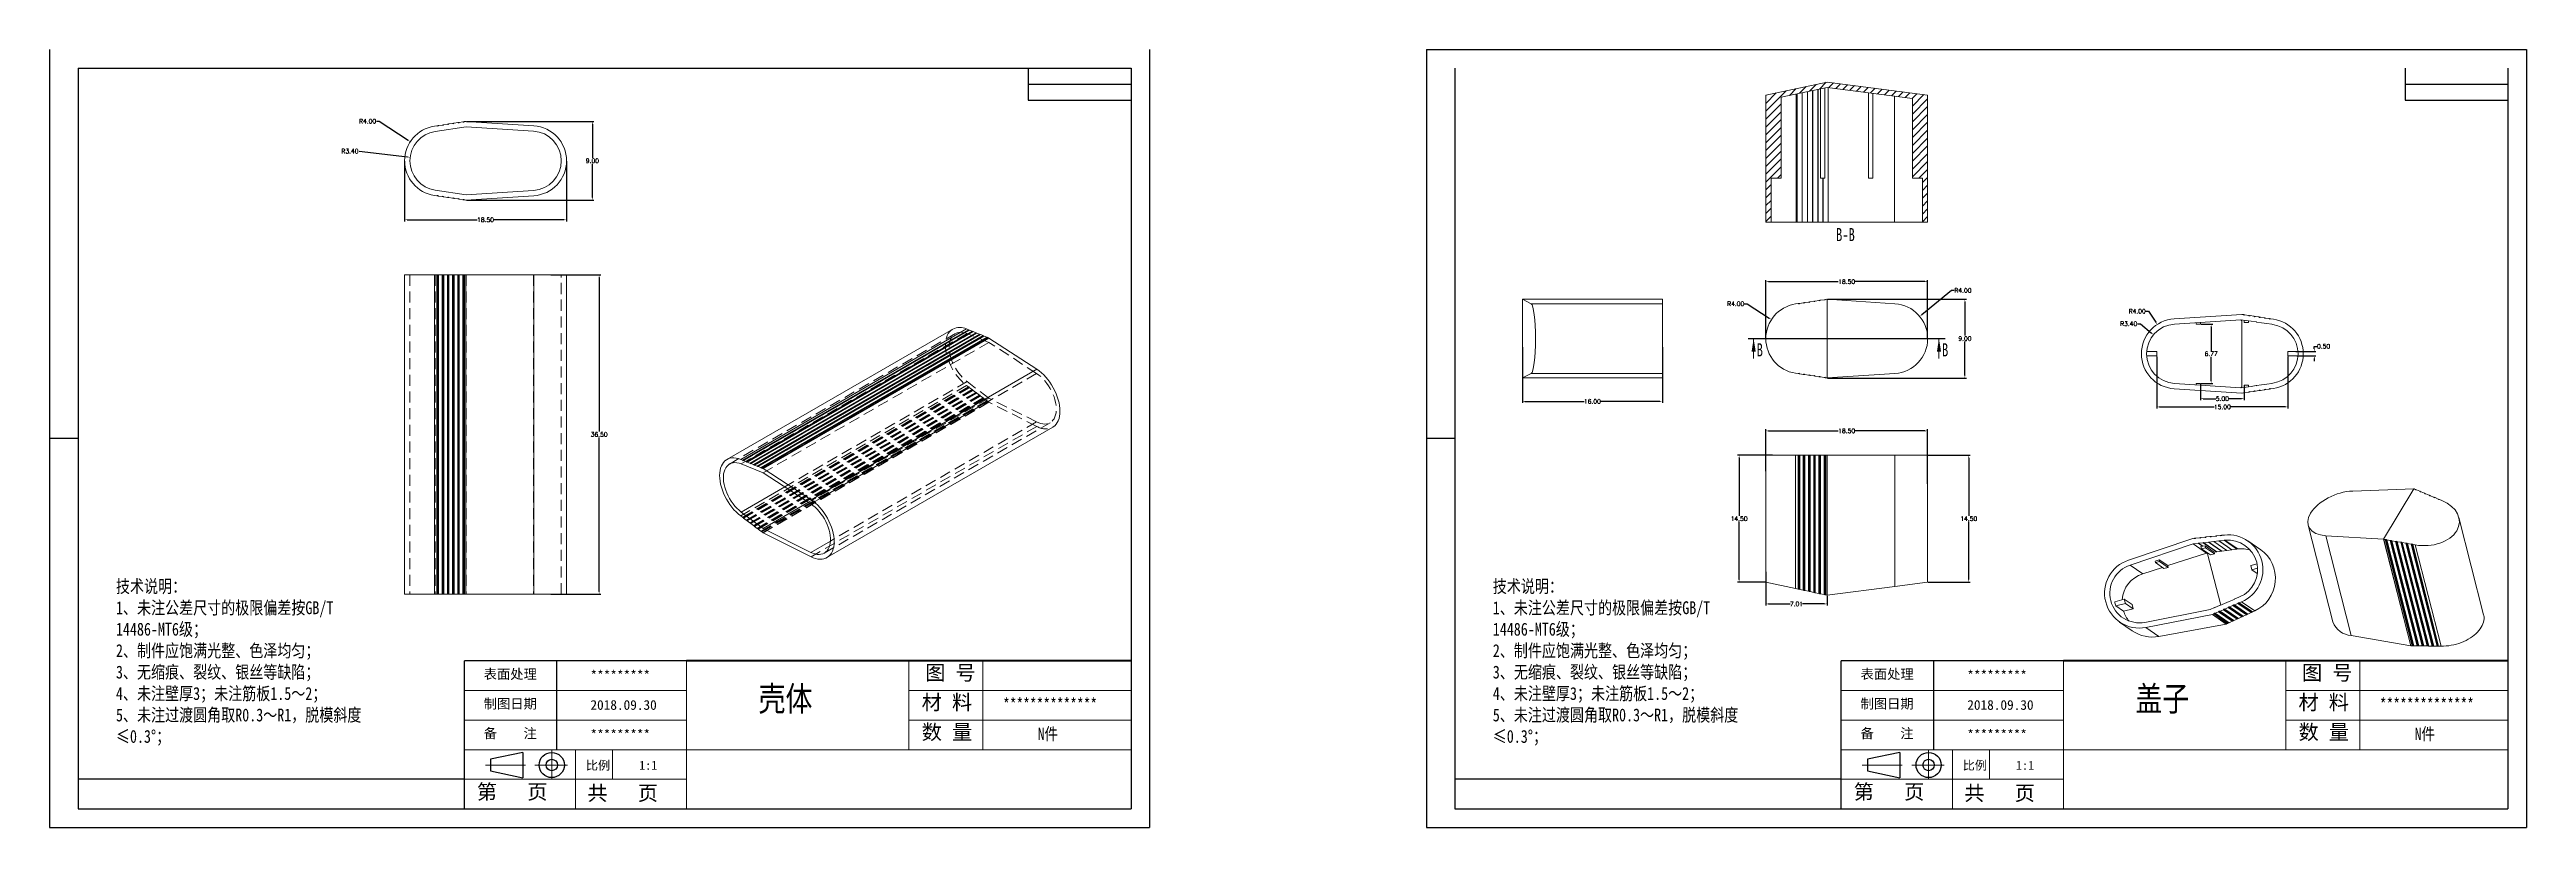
# Model space of a CAD drawing. Header units: inches. Extents: x 2021 to 2602, y 573 to 662.
# Drawn here: x 2318.5 to 2601.5, y 573 to 661.8 of the extents above; entities that cross this region are included whole.
import ezdxf

# ---------------------------------------------------------------- set-up
doc = ezdxf.new("R2010")
doc.units = ezdxf.units.IN
doc.linetypes.add('CENTER2', pattern=[28.575, 19.05, -3.175, 3.175, -3.175])
doc.linetypes.add('HIDDEN', pattern=[1.905, 1.27, -0.635])
doc.layers.add('10', color=7, linetype='Continuous')
doc.layers.add('文字', color=81, linetype='Continuous')
for name, color, linetype, lineweight in [('粗实线', 7, 'Continuous', 30), ('细实线', 3, 'Continuous', 9), ('细点划线', 2, 'CENTER2', 9)]:
    doc.layers.add(name, color=color, linetype=linetype, lineweight=lineweight)
doc.styles.add('SLDTEXTSTYLE6', font='TXT', dxfattribs={"width": 0.7})
doc.styles.get("Standard").update_dxf_attribs({"font": 'txt', "bigfont": 'gbcbig.shx'})
doc.styles.add('宋体', font='', dxfattribs={"width": 0.8, "height": 3.5})
doc.styles.get('宋体').set_extended_font_data('SimSun')
doc.dimstyles.new('1', dxfattribs={"dimtxt": 0.5, "dimasz": 0.3, "dimexe": 0.18, "dimexo": 0.0625, "dimgap": 0.09, "dimtad": 0, "dimtih": 1, "dimtoh": 1, "dimzin": 0, "dimdsep": 46, "dimtxsty": 'Standard', "dimcen": 0, "dimadec": 0, "dimazin": 2, "dimtfac": 1, "dimtofl": 0, "dimtmove": 0, "dimatfit": 3, "dimfxl": 0, "dimtolj": 1, "dimtzin": 0, "dimarcsym": 0})

msp = doc.modelspace()

# ---------------------------------------------------------------- texts
at = {"color": 7, "linetype": 'Continuous', "char_height": 1.5, "attachment_point": 1, "style": 'SLDTEXTSTYLE6'}
for insert in [(2513.559, 628.278), (2534.737, 628.278)]:
    msp.add_mtext('B', dxfattribs=dict(at, insert=insert))
at = {"width": 632.90249, "attachment_point": 1}
for s, insert, char_height in [('{\\fSimHei|b0|i0|c134|p49;表面处理}', (2368.09, 591.043), 1.11358), ('{\\fSimHei|b0|i0|c134|p49;*********}', (2380.287, 590.899), 1.11358), ('{\\fSimHei|b0|i0|c134|p49;表面处理}', (2525.426, 591.043), 1.11358), ('{\\fSimHei|b0|i0|c134|p49;*********}', (2537.623, 590.899), 1.11358), ('{\\fSimHei|b0|i0|c134|p49;制图日期}', (2368.09, 587.656), 1.11358), ('{\\fSimHei|b0|i0|c134|p49;2018.\\fSimHei|b0|i0|c0|p49;09\\fSimHei|b0|i0|c134|p49;.\\fSimHei|b0|i0|c0|p49;30}', (2380.287, 587.513), 1.113578), ('{\\fSimHei|b0|i0|c134|p49;制图日期}', (2525.426, 587.656), 1.11358), ('{\\fSimHei|b0|i0|c134|p49;2018.\\fSimHei|b0|i0|c0|p49;09\\fSimHei|b0|i0|c134|p49;.\\fSimHei|b0|i0|c0|p49;30}', (2537.623, 587.513), 1.113578), ('{\\fSimHei|b0|i0|c134|p49;备    注}', (2368.09, 584.27), 1.11358), ('{\\fSimHei|b0|i0|c134|p49;*********}', (2380.287, 584.127), 1.11358), ('{\\fSimHei|b0|i0|c134|p49;备    注}', (2525.426, 584.27), 1.11358), ('{\\fSimHei|b0|i0|c134|p49;*********}', (2537.623, 584.127), 1.11358)]:
    msp.add_mtext(s, dxfattribs=dict(at, insert=insert, char_height=char_height))
at = {"layer": '10', "color": 0, "insert": (2523.697, 641.447), "char_height": 1.5, "attachment_point": 2, "style": 'SLDTEXTSTYLE6'}
msp.add_mtext('B-B', dxfattribs=at)
at = {"layer": '文字', "color": 0, "attachment_point": 1, "style": '宋体'}
for s, insert, char_height, width in [('{\\H1.111x;技术说明：\\P1、未注公差尺寸的极限偏差按GB/T 14486-MT6级；\\P2、制件应饱满光整、色泽均匀；\\P3、无缩痕、裂纹、银丝等缺陷；\\P4、未注壁厚3；未注筋板1.5～2；\\P5、未注过渡圆角取R0.3～R1，脱模斜度≤0.3%%D；}', (2326.066, 601.246), 1.3227, 29.79297), ('{\\H1.111x;技术说明：\\P1、未注公差尺寸的极限偏差按GB/T 14486-MT6级；\\P2、制件应饱满光整、色泽均匀；\\P3、无缩痕、裂纹、银丝等缺陷；\\P4、未注壁厚3；未注筋板1.5～2；\\P5、未注过渡圆角取R0.3～R1，脱模斜度≤0.3%%D；}', (2483.402, 601.246), 1.3227, 29.79297), ('壳体', (2399.497, 589.08), 2.8218, 36.07512), ('盖子', (2556.833, 589.08), 2.8218, 36.07512), ('{\\H1.111x;**************}', (2427.434, 587.733), 1.26979, 14.6802), ('{\\H1.111x;**************}', (2584.77, 587.733), 1.26979, 14.6802), ('{\\H1.111x;N件}', (2431.412, 584.347), 1.26979, 14.6802), ('{\\H1.111x;N件}', (2588.748, 584.347), 1.26979, 14.6802)]:
    msp.add_mtext(s, dxfattribs=dict(at, insert=insert, char_height=char_height, width=width))
at = {"layer": '细实线', "color": 7, "attachment_point": 1}
for s, insert, char_height, width in [('{\\fSimSun|b0|i0|c134|p54;图 号}', (2418.535, 591.49), 1.69305, 8.46526), ('{\\fSimSun|b0|i0|c134|p54;图 号}', (2575.871, 591.49), 1.69305, 8.46526), ('{\\fSimSun|b0|i0|c134|p54;材 料   }', (2418.133, 588.103), 1.69305, 8.46526), ('{\\fSimSun|b0|i0|c134|p54;材 料   }', (2575.47, 588.103), 1.69305, 8.46526), ('{\\fSimSun|b0|i0|c134|p54;数 量}', (2418.142, 584.701), 1.69305, 7.64943), ('{\\fSimSun|b0|i0|c134|p54;数 量}', (2575.478, 584.701), 1.69305, 7.64943), ('{\\fSimSun|b0|i0|c134|p54;比例}', (2379.765, 580.563), 1.01583, 4.45919), ('{\\fSimSun|b0|i0|c134|p54;1:1}', (2385.849, 580.563), 1.01583, 4.45919), ('{\\fSimSun|b0|i0|c134|p54;比例}', (2537.101, 580.563), 1.01583, 4.45919), ('{\\fSimSun|b0|i0|c134|p54;1:1}', (2543.185, 580.563), 1.01583, 4.45919), ('{\\fSimSun|b0|i0|c134|p54;第   页}', (2367.306, 577.877), 1.69305, 12.6979), ('{\\fSimSun|b0|i0|c134|p54; 共   页}', (2378.787, 577.733), 1.69305, 12.6979), ('{\\fSimSun|b0|i0|c134|p54;第   页}', (2524.642, 577.877), 1.69305, 12.6979), ('{\\fSimSun|b0|i0|c134|p54; 共   页}', (2536.123, 577.733), 1.69305, 12.6979)]:
    msp.add_mtext(s, dxfattribs=dict(at, insert=insert, char_height=char_height, width=width))

# ---------------------------------------------------------------- blocks, each defined once
blk = doc.blocks.new('*D176')
at = {"color": 0, "lineweight": -2, "transparency": 16777216}
for p, q in [((2359.05, 649.07), (2359.05, 642.21)), ((2377.55, 649.07), (2377.55, 642.21)), ((2359.35, 642.39), (2367.34, 642.39)), ((2377.25, 642.39), (2369.27, 642.39))]:
    blk.add_line(p, q, dxfattribs=at)
at = {"color": 0, "transparency": 16777216}
for points in [[(2359.35, 642.44), (2359.35, 642.34), (2359.05, 642.39)], [(2377.25, 642.44), (2377.25, 642.34), (2377.55, 642.39)]]:
    blk.add_solid(points, dxfattribs=at)
at = {"layer": 'Defpoints', "color": 0, "transparency": 16777216}
for p in [(2359.05, 649.13), (2377.55, 649.13), (2377.55, 642.39)]:
    blk.add_point(p, dxfattribs=at)
at = {"color": 0, "transparency": 16777216, "insert": (2368.3, 642.39), "char_height": 0.5, "attachment_point": 5}
blk.add_mtext('\\A1;18.50', dxfattribs=at)
blk = doc.blocks.new('*D177')
at = {"color": 0, "lineweight": -2, "transparency": 16777216}
for p, q in [((2366.13, 653.63), (2380.69, 653.63)), ((2380.51, 653.33), (2380.51, 649.47)), ((2380.51, 644.93), (2380.51, 648.79)), ((2366.13, 644.63), (2380.69, 644.63))]:
    blk.add_line(p, q, dxfattribs=at)
at = {"color": 0, "transparency": 16777216}
for points in [[(2380.46, 653.33), (2380.56, 653.33), (2380.51, 653.63)], [(2380.46, 644.93), (2380.56, 644.93), (2380.51, 644.63)]]:
    blk.add_solid(points, dxfattribs=at)
at = {"layer": 'Defpoints', "color": 0, "transparency": 16777216}
for p in [(2366.07, 653.63), (2380.51, 653.63), (2366.07, 644.63)]:
    blk.add_point(p, dxfattribs=at)
at = {"color": 0, "transparency": 16777216, "insert": (2380.51, 649.13), "char_height": 0.5, "attachment_point": 5}
blk.add_mtext('\\A1;9.00', dxfattribs=at)
blk = doc.blocks.new('*D178')
at = {"color": 0, "lineweight": -2, "transparency": 16777216}
for p, q in [((2355.83, 653.65), (2356.13, 653.65)), ((2356.13, 653.65), (2359.45, 651.48))]:
    blk.add_line(p, q, dxfattribs=at)
at = {"color": 0, "transparency": 16777216}
blk.add_solid([(2359.48, 651.52), (2359.43, 651.44), (2359.71, 651.32)], dxfattribs=at)
at = {"layer": 'Defpoints', "color": 0, "transparency": 16777216}
for p in [(2359.71, 651.32), (2363.05, 649.13)]:
    blk.add_point(p, dxfattribs=at)
at = {"color": 0, "transparency": 16777216, "insert": (2354.82, 653.65), "char_height": 0.5, "attachment_point": 5}
blk.add_mtext('\\A1;R4.00', dxfattribs=at)
blk = doc.blocks.new('*D179')
at = {"color": 0, "lineweight": -2, "transparency": 16777216}
blk.add_line((2353.86, 650.23), (2359.38, 649.57), dxfattribs=at)
at = {"color": 0, "transparency": 16777216}
blk.add_solid([(2359.39, 649.62), (2359.37, 649.52), (2359.68, 649.53)], dxfattribs=at)
at = {"layer": 'Defpoints', "color": 0, "transparency": 16777216}
for p in [(2359.68, 649.53), (2363.05, 649.13)]:
    blk.add_point(p, dxfattribs=at)
at = {"color": 0, "transparency": 16777216, "insert": (2352.81, 650.23), "char_height": 0.5, "attachment_point": 5}
blk.add_mtext('\\A1;R3.40', dxfattribs=at)
blk = doc.blocks.new('*D182')
at = {"color": 0, "lineweight": -2, "transparency": 16777216}
for p, q in [((2375.75, 636.11), (2381.46, 636.11)), ((2381.28, 635.81), (2381.28, 618.2)), ((2381.28, 599.91), (2381.28, 617.52)), ((2375.75, 599.61), (2381.46, 599.61))]:
    blk.add_line(p, q, dxfattribs=at)
at = {"color": 0, "transparency": 16777216}
for points in [[(2381.23, 635.81), (2381.33, 635.81), (2381.28, 636.11)], [(2381.23, 599.91), (2381.33, 599.91), (2381.28, 599.61)]]:
    blk.add_solid(points, dxfattribs=at)
at = {"layer": 'Defpoints', "color": 0, "transparency": 16777216}
for p in [(2375.69, 636.11), (2381.28, 636.11), (2375.69, 599.61)]:
    blk.add_point(p, dxfattribs=at)
at = {"color": 0, "transparency": 16777216, "insert": (2381.28, 617.86), "char_height": 0.5, "attachment_point": 5}
blk.add_mtext('\\A1;36.50', dxfattribs=at)
blk = doc.blocks.new('*D183')
at = {"color": 0, "lineweight": -2, "transparency": 16777216}
for p, q in [((2521.67, 633.31), (2537.53, 633.31)), ((2537.35, 633.01), (2537.35, 629.15)), ((2537.35, 624.61), (2537.35, 628.47)), ((2521.65, 624.31), (2537.53, 624.31))]:
    blk.add_line(p, q, dxfattribs=at)
at = {"color": 0, "transparency": 16777216}
for points in [[(2537.3, 633.01), (2537.4, 633.01), (2537.35, 633.31)], [(2537.3, 624.61), (2537.4, 624.61), (2537.35, 624.31)]]:
    blk.add_solid(points, dxfattribs=at)
at = {"layer": 'Defpoints', "color": 0, "transparency": 16777216}
for p in [(2521.6, 633.31), (2537.35, 633.31), (2521.58, 624.31)]:
    blk.add_point(p, dxfattribs=at)
at = {"color": 0, "transparency": 16777216, "insert": (2537.35, 628.81), "char_height": 0.5, "attachment_point": 5}
blk.add_mtext('\\A1;9.00', dxfattribs=at)
blk = doc.blocks.new('*D184')
at = {"color": 0, "lineweight": -2, "transparency": 16777216}
for p, q in [((2514.59, 628.88), (2514.59, 635.5)), ((2514.89, 635.32), (2522.88, 635.32)), ((2532.79, 635.32), (2524.81, 635.32)), ((2533.09, 628.88), (2533.09, 635.5))]:
    blk.add_line(p, q, dxfattribs=at)
at = {"color": 0, "transparency": 16777216}
for points in [[(2514.89, 635.37), (2514.89, 635.27), (2514.59, 635.32)], [(2532.79, 635.37), (2532.79, 635.27), (2533.09, 635.32)]]:
    blk.add_solid(points, dxfattribs=at)
at = {"layer": 'Defpoints', "color": 0, "transparency": 16777216}
for p in [(2514.59, 635.32), (2514.59, 628.81), (2533.09, 628.81)]:
    blk.add_point(p, dxfattribs=at)
at = {"color": 0, "transparency": 16777216, "insert": (2523.84, 635.32), "char_height": 0.5, "attachment_point": 5}
blk.add_mtext('\\A1;18.50', dxfattribs=at)
blk = doc.blocks.new('*D185')
at = {"color": 0, "lineweight": -2, "transparency": 16777216}
for p, q in [((2512.16, 632.79), (2512.46, 632.79)), ((2512.46, 632.79), (2514.99, 631.15))]:
    blk.add_line(p, q, dxfattribs=at)
at = {"color": 0, "transparency": 16777216}
blk.add_solid([(2515.01, 631.2), (2514.96, 631.11), (2515.24, 630.99)], dxfattribs=at)
at = {"layer": 'Defpoints', "color": 0, "transparency": 16777216}
for p in [(2515.24, 630.99), (2518.59, 628.81)]:
    blk.add_point(p, dxfattribs=at)
at = {"color": 0, "transparency": 16777216, "insert": (2511.16, 632.79), "char_height": 0.5, "attachment_point": 5}
blk.add_mtext('\\A1;R4.00', dxfattribs=at)
blk = doc.blocks.new('*D186')
at = {"color": 0, "lineweight": -2, "transparency": 16777216}
for p, q in [((2535.82, 634.32), (2532.42, 631.54)), ((2536.12, 634.32), (2535.82, 634.32))]:
    blk.add_line(p, q, dxfattribs=at)
at = {"color": 0, "transparency": 16777216}
blk.add_solid([(2532.39, 631.58), (2532.45, 631.5), (2532.19, 631.35)], dxfattribs=at)
at = {"layer": 'Defpoints', "color": 0, "transparency": 16777216}
for p in [(2532.19, 631.35), (2529.09, 628.81)]:
    blk.add_point(p, dxfattribs=at)
at = {"color": 0, "transparency": 16777216, "insert": (2537.12, 634.32), "char_height": 0.5, "attachment_point": 5}
blk.add_mtext('\\A1;R4.00', dxfattribs=at)
blk = doc.blocks.new('*D187')
at = {"color": 0, "lineweight": -2, "transparency": 16777216}
for p, q in [((2486.78, 627.85), (2486.78, 621.46)), ((2502.78, 627.85), (2502.78, 621.46)), ((2487.08, 621.64), (2493.85, 621.64)), ((2502.48, 621.64), (2495.7, 621.64))]:
    blk.add_line(p, q, dxfattribs=at)
at = {"color": 0, "transparency": 16777216}
for points in [[(2487.08, 621.69), (2487.08, 621.59), (2486.78, 621.64)], [(2502.48, 621.69), (2502.48, 621.59), (2502.78, 621.64)]]:
    blk.add_solid(points, dxfattribs=at)
at = {"layer": 'Defpoints', "color": 0, "transparency": 16777216}
for p in [(2486.78, 627.91), (2502.78, 627.91), (2502.78, 621.64)]:
    blk.add_point(p, dxfattribs=at)
at = {"color": 0, "transparency": 16777216, "insert": (2494.78, 621.64), "char_height": 0.5, "attachment_point": 5}
blk.add_mtext('\\A1;16.00', dxfattribs=at)
blk = doc.blocks.new('*D188')
at = {"color": 0, "lineweight": -2, "transparency": 16777216}
for p, q in [((2533.16, 615.49), (2537.97, 615.49)), ((2537.79, 615.19), (2537.79, 608.58)), ((2537.79, 601.29), (2537.79, 607.9)), ((2533.16, 600.99), (2537.97, 600.99))]:
    blk.add_line(p, q, dxfattribs=at)
at = {"color": 0, "transparency": 16777216}
for points in [[(2537.74, 615.19), (2537.84, 615.19), (2537.79, 615.49)], [(2537.74, 601.29), (2537.84, 601.29), (2537.79, 600.99)]]:
    blk.add_solid(points, dxfattribs=at)
at = {"layer": 'Defpoints', "color": 0, "transparency": 16777216}
for p in [(2533.09, 615.49), (2537.79, 615.49), (2533.09, 600.99)]:
    blk.add_point(p, dxfattribs=at)
at = {"color": 0, "transparency": 16777216, "insert": (2537.79, 608.24), "char_height": 0.5, "attachment_point": 5}
blk.add_mtext('\\A1;14.50', dxfattribs=at)
blk = doc.blocks.new('*D189')
at = {"color": 0, "lineweight": -2, "transparency": 16777216}
for p, q in [((2515.36, 615.49), (2511.37, 615.49)), ((2511.55, 615.19), (2511.55, 608.58)), ((2511.55, 601.29), (2511.55, 607.9)), ((2514.53, 600.99), (2511.37, 600.99))]:
    blk.add_line(p, q, dxfattribs=at)
at = {"color": 0, "transparency": 16777216}
for points in [[(2511.5, 615.19), (2511.6, 615.19), (2511.55, 615.49)], [(2511.5, 601.29), (2511.6, 601.29), (2511.55, 600.99)]]:
    blk.add_solid(points, dxfattribs=at)
at = {"layer": 'Defpoints', "color": 0, "transparency": 16777216}
for p in [(2511.55, 615.49), (2515.43, 615.49), (2514.59, 600.99)]:
    blk.add_point(p, dxfattribs=at)
at = {"color": 0, "transparency": 16777216, "insert": (2511.55, 608.24), "char_height": 0.5, "attachment_point": 5}
blk.add_mtext('\\A1;14.50', dxfattribs=at)
blk = doc.blocks.new('*D190')
at = {"color": 0, "lineweight": -2, "transparency": 16777216}
for p, q in [((2514.59, 602.18), (2514.59, 598.32)), ((2514.89, 598.5), (2517.38, 598.5)), ((2521.3, 598.5), (2518.81, 598.5)), ((2521.6, 599.42), (2521.6, 598.32))]:
    blk.add_line(p, q, dxfattribs=at)
at = {"color": 0, "transparency": 16777216}
for points in [[(2514.89, 598.55), (2514.89, 598.45), (2514.59, 598.5)], [(2521.3, 598.55), (2521.3, 598.45), (2521.6, 598.5)]]:
    blk.add_solid(points, dxfattribs=at)
at = {"layer": 'Defpoints', "color": 0, "transparency": 16777216}
for p in [(2514.59, 602.24), (2521.6, 599.49), (2521.6, 598.5)]:
    blk.add_point(p, dxfattribs=at)
at = {"color": 0, "transparency": 16777216, "insert": (2518.1, 598.5), "char_height": 0.5, "attachment_point": 5}
blk.add_mtext('\\A1;7.01', dxfattribs=at)
blk = doc.blocks.new('*D191')
at = {"color": 0, "lineweight": -2, "transparency": 16777216}
for p, q in [((2514.59, 613.65), (2514.59, 618.45)), ((2514.89, 618.27), (2522.88, 618.27)), ((2532.79, 618.27), (2524.81, 618.27)), ((2533.09, 612.22), (2533.09, 618.45))]:
    blk.add_line(p, q, dxfattribs=at)
at = {"color": 0, "transparency": 16777216}
for points in [[(2514.89, 618.32), (2514.89, 618.22), (2514.59, 618.27)], [(2532.79, 618.32), (2532.79, 618.22), (2533.09, 618.27)]]:
    blk.add_solid(points, dxfattribs=at)
at = {"layer": 'Defpoints', "color": 0, "transparency": 16777216}
for p in [(2533.09, 618.27), (2514.59, 613.59), (2533.09, 612.16)]:
    blk.add_point(p, dxfattribs=at)
at = {"color": 0, "transparency": 16777216, "insert": (2523.84, 618.27), "char_height": 0.5, "attachment_point": 5}
blk.add_mtext('\\A1;18.50', dxfattribs=at)
blk = doc.blocks.new('*D192')
at = {"color": 0, "lineweight": -2, "transparency": 16777216}
for p, q in [((2559.27, 626.76), (2559.27, 620.83)), ((2574.27, 626.76), (2574.27, 620.83)), ((2559.57, 621.01), (2565.84, 621.01)), ((2573.97, 621.01), (2567.69, 621.01))]:
    blk.add_line(p, q, dxfattribs=at)
at = {"color": 0, "transparency": 16777216}
for points in [[(2559.57, 621.06), (2559.57, 620.96), (2559.27, 621.01)], [(2573.97, 621.06), (2573.97, 620.96), (2574.27, 621.01)]]:
    blk.add_solid(points, dxfattribs=at)
at = {"layer": 'Defpoints', "color": 0, "transparency": 16777216}
for p in [(2559.27, 626.83), (2574.27, 626.83), (2574.27, 621.01)]:
    blk.add_point(p, dxfattribs=at)
at = {"color": 0, "transparency": 16777216, "insert": (2566.77, 621.01), "char_height": 0.5, "attachment_point": 5}
blk.add_mtext('\\A1;15.00', dxfattribs=at)
blk = doc.blocks.new('*D193')
at = {"color": 0, "lineweight": -2, "transparency": 16777216}
for p, q in [((2564.27, 623.63), (2564.27, 621.77)), ((2569.27, 623.45), (2569.27, 621.77)), ((2564.57, 621.95), (2566.01, 621.95)), ((2568.97, 621.95), (2567.52, 621.95))]:
    blk.add_line(p, q, dxfattribs=at)
at = {"color": 0, "transparency": 16777216}
for points in [[(2564.57, 622), (2564.57, 621.9), (2564.27, 621.95)], [(2568.97, 622), (2568.97, 621.9), (2569.27, 621.95)]]:
    blk.add_solid(points, dxfattribs=at)
at = {"layer": 'Defpoints', "color": 0, "transparency": 16777216}
for p in [(2564.27, 623.69), (2569.27, 623.51), (2569.27, 621.95)]:
    blk.add_point(p, dxfattribs=at)
at = {"color": 0, "transparency": 16777216, "insert": (2566.77, 621.95), "char_height": 0.5, "attachment_point": 5}
blk.add_mtext('\\A1;5.00', dxfattribs=at)
blk = doc.blocks.new('*D194')
at = {"color": 0, "lineweight": -2, "transparency": 16777216}
for p, q in [((2575.15, 627.33), (2577.46, 627.33)), ((2575.3, 626.83), (2577.46, 626.83)), ((2577.28, 627.63), (2577.28, 627.93)), ((2577.28, 627.93), (2577.58, 627.93)), ((2577.28, 626.53), (2577.28, 626.23))]:
    blk.add_line(p, q, dxfattribs=at)
at = {"color": 0, "transparency": 16777216}
for points in [[(2577.23, 627.63), (2577.33, 627.63), (2577.28, 627.33)], [(2577.23, 626.53), (2577.33, 626.53), (2577.28, 626.83)]]:
    blk.add_solid(points, dxfattribs=at)
at = {"layer": 'Defpoints', "color": 0, "transparency": 16777216}
for p in [(2575.08, 627.33), (2575.24, 626.83), (2577.28, 627.33)]:
    blk.add_point(p, dxfattribs=at)
at = {"color": 0, "transparency": 16777216, "insert": (2578.34, 627.93), "char_height": 0.5, "attachment_point": 5}
blk.add_mtext('\\A1;0.50', dxfattribs=at)
blk = doc.blocks.new('*D195')
at = {"color": 0, "lineweight": -2, "transparency": 16777216}
for p, q in [((2564.33, 630.46), (2565.67, 630.46)), ((2565.49, 630.16), (2565.49, 627.42)), ((2565.49, 623.99), (2565.49, 626.74)), ((2564.33, 623.69), (2565.67, 623.69))]:
    blk.add_line(p, q, dxfattribs=at)
at = {"color": 0, "transparency": 16777216}
for points in [[(2565.44, 630.16), (2565.54, 630.16), (2565.49, 630.46)], [(2565.44, 623.99), (2565.54, 623.99), (2565.49, 623.69)]]:
    blk.add_solid(points, dxfattribs=at)
at = {"layer": 'Defpoints', "color": 0, "transparency": 16777216}
for p in [(2564.27, 630.46), (2565.49, 630.46), (2564.27, 623.69)]:
    blk.add_point(p, dxfattribs=at)
at = {"color": 0, "transparency": 16777216, "insert": (2565.49, 627.08), "char_height": 0.5, "attachment_point": 5}
blk.add_mtext('\\A1;6.77', dxfattribs=at)
blk = doc.blocks.new('*D196')
at = {"color": 0, "lineweight": -2, "transparency": 16777216}
for p, q in [((2558.04, 631.94), (2558.34, 631.94)), ((2558.34, 631.94), (2559.17, 630.68))]:
    blk.add_line(p, q, dxfattribs=at)
at = {"color": 0, "transparency": 16777216}
blk.add_solid([(2559.21, 630.71), (2559.13, 630.65), (2559.33, 630.43)], dxfattribs=at)
at = {"layer": 'Defpoints', "color": 0, "transparency": 16777216}
for p in [(2559.33, 630.43), (2561.52, 627.08)]:
    blk.add_point(p, dxfattribs=at)
at = {"color": 0, "transparency": 16777216, "insert": (2557.04, 631.94), "char_height": 0.5, "attachment_point": 5}
blk.add_mtext('\\A1;R4.00', dxfattribs=at)
blk = doc.blocks.new('*D197')
at = {"color": 0, "lineweight": -2, "transparency": 16777216}
for p, q in [((2557.12, 630.51), (2557.42, 630.51)), ((2557.42, 630.51), (2558.68, 629.45))]:
    blk.add_line(p, q, dxfattribs=at)
at = {"color": 0, "transparency": 16777216}
blk.add_solid([(2558.71, 629.49), (2558.65, 629.42), (2558.91, 629.26)], dxfattribs=at)
at = {"layer": 'Defpoints', "color": 0, "transparency": 16777216}
for p in [(2558.91, 629.26), (2561.52, 627.08)]:
    blk.add_point(p, dxfattribs=at)
at = {"color": 0, "transparency": 16777216, "insert": (2556.07, 630.51), "char_height": 0.5, "attachment_point": 5}
blk.add_mtext('\\A1;R3.40', dxfattribs=at)

# ---------------------------------------------------------------- dimensions: what is measured, and where the dimension line sits
for center, mpoint, picture, middle in [((2363.054, 649.129), (2359.706, 651.317), '*D178', (2354.823, 653.654)), ((2363.054, 649.129), (2359.679, 649.534), '*D179', (2353.857, 650.231)), ((2529.094, 628.813), (2532.188, 631.349), '*D186', (2537.123, 634.322)), ((2518.594, 628.813), (2515.239, 630.991), '*D185', (2511.158, 632.79)), ((2561.515, 627.076), (2559.331, 630.427), '*D196', (2557.038, 631.941)), ((2561.515, 627.076), (2558.91, 629.261), '*D197', (2556.07, 630.512))]:
    dim = msp.add_radius_dim(center=center, mpoint=mpoint, dimstyle='1')
    dim.commit()
    dim.dimension.update_dxf_attribs({"geometry": picture, "text_midpoint": middle, "dimtype": 164})
for base, p1, p2, picture, middle in [((2380.512, 653.629), (2366.065, 644.63), (2366.065, 653.629), '*D177', (2380.512, 649.129)), ((2381.284, 636.108), (2375.685, 599.608), (2375.685, 636.108), '*D182', (2381.284, 617.858)), ((2537.35, 633.312), (2521.583, 624.315), (2521.605, 633.312), '*D183', (2537.35, 628.814)), ((2565.49349, 630.46337), (2564.26517, 623.68841), (2564.26517, 630.46337), '*D195', (2565.49349, 627.07589)), ((2577.28, 627.326), (2575.237, 626.826), (2575.083, 627.326), '*D194', (2578.337, 627.926)), ((2511.546, 615.486), (2514.594, 600.986), (2515.425, 615.486), '*D189', (2511.546, 608.236)), ((2537.793, 615.486), (2533.094, 600.986), (2533.094, 615.486), '*D188', (2537.793, 608.236))]:
    dim = msp.add_linear_dim(base=base, p1=p1, p2=p2, angle=90, dimstyle='1')
    dim.commit()
    dim.dimension.update_dxf_attribs({"geometry": picture, "text_midpoint": middle})
for base, p1, p2, picture, middle in [((2377.554, 642.387), (2359.054, 649.129), (2377.554, 649.129), '*D176', (2368.304, 642.387)), ((2514.594, 635.323), (2533.094, 628.813), (2514.594, 628.813), '*D184', (2523.844, 635.323)), ((2502.778, 621.644), (2486.778, 627.909), (2502.778, 627.909), '*D187', (2494.778, 621.644)), ((2574.265, 621.006), (2559.265, 626.826), (2574.265, 626.826), '*D192', (2566.765, 621.006)), ((2569.265, 621.953), (2564.265, 623.688), (2569.265, 623.512), '*D193', (2566.765, 621.953)), ((2533.094, 618.269), (2514.594, 613.589), (2533.094, 612.162), '*D191', (2523.844, 618.269)), ((2521.605, 598.504), (2514.594, 602.244), (2521.605, 599.486), '*D190', (2518.099, 598.504))]:
    dim = msp.add_linear_dim(base=base, p1=p1, p2=p2, dimstyle='1')
    dim.commit()
    dim.dimension.update_dxf_attribs({"geometry": picture, "text_midpoint": middle})

# ---------------------------------------------------------------- hatches: boundary and pattern name
at = {"linetype": 'Continuous', "lineweight": 0}
h = msp.add_hatch(dxfattribs=at)
h.set_pattern_fill('ANSI31', color=4, scale=0.2, style=0)
h.paths.add_polyline_path([(2533.094, 656.63), (2521.605, 658.13), (2514.594, 656.63), (2514.594, 642.13), (2515.194, 642.13), (2515.194, 647.13), (2516.344, 647.13), (2516.344, 656.391), (2521.629, 657.522), (2531.344, 656.253), (2531.344, 647.13), (2532.494, 647.13), (2532.494, 642.13), (2533.094, 642.13)], flags=0)

# ---------------------------------------------------------------- linework, layer by layer
for p, q in [((2318.476, 661.842), (2318.476, 572.957)), ((2321.729, 659.726), (2442.069, 659.726)), ((2321.729, 659.726), (2321.729, 575.073)), ((2430.312, 659.726), (2430.312, 656.052)), ((2442.069, 659.726), (2442.069, 575.073)), ((2444.185, 661.842), (2444.185, 572.957)), ((2475.812, 661.842), (2601.521, 661.842)), ((2475.812, 661.842), (2475.812, 572.957)), ((2479.065, 659.726), (2479.065, 575.073)), ((2587.648, 659.726), (2587.648, 656.052)), ((2599.405, 659.726), (2599.405, 575.073)), ((2601.521, 661.842), (2601.521, 572.957)), ((2430.312, 657.889), (2442.069, 657.889)), ((2587.648, 657.889), (2599.405, 657.889)), ((2430.312, 656.052), (2442.069, 656.052)), ((2587.648, 656.052), (2599.405, 656.052)), ((2321.729, 617.399), (2318.476, 617.399)), ((2479.065, 617.399), (2475.812, 617.399)), ((2318.476, 614.107), (2318.476, 572.957)), ((2475.812, 614.107), (2475.812, 572.957)), ((2391.277, 592.004), (2365.882, 592.004)), ((2365.882, 575.073), (2365.882, 592.004)), ((2376.463, 581.845), (2376.463, 592.004)), ((2548.613, 592.004), (2523.218, 592.004)), ((2523.218, 575.073), (2523.218, 592.004)), ((2533.799, 581.845), (2533.799, 592.004)), ((2365.882, 578.459), (2321.729, 578.459)), ((2523.218, 578.459), (2479.065, 578.459)), ((2321.729, 575.073), (2442.069, 575.073)), ((2479.065, 575.073), (2599.405, 575.073)), ((2318.476, 572.957), (2444.185, 572.957)), ((2318.476, 572.957), (2376.675, 572.957)), ((2475.812, 572.957), (2601.521, 572.957)), ((2475.812, 572.957), (2534.011, 572.957))]:
    msp.add_line(p, q)
at = {"color": 7, "linetype": 'Continuous', "lineweight": 15}
for p, q in [((2521.605, 658.13), (2514.594, 656.63)), ((2521.629, 657.522), (2516.344, 656.391)), ((2518.085, 642.13), (2518.085, 656.763)), ((2518.175, 642.13), (2518.175, 656.783)), ((2518.763, 642.13), (2518.763, 656.908)), ((2518.766, 642.13), (2518.766, 656.909)), ((2518.769, 642.13), (2518.769, 656.91)), ((2518.772, 656.91), (2518.772, 642.13)), ((2519.353, 642.13), (2519.353, 657.035)), ((2519.359, 642.13), (2519.359, 657.036)), ((2519.362, 642.13), (2519.362, 657.037)), ((2519.37, 657.038), (2519.37, 642.13)), ((2519.944, 642.13), (2519.944, 657.161)), ((2519.952, 642.13), (2519.952, 657.163)), ((2519.955, 642.13), (2519.955, 657.163)), ((2519.967, 657.166), (2519.967, 642.13)), ((2520.534, 642.13), (2520.534, 657.287)), ((2520.545, 642.13), (2520.545, 657.29)), ((2520.548, 642.13), (2520.548, 657.29)), ((2520.564, 657.294), (2520.564, 642.13)), ((2520.844, 657.354), (2520.844, 647.13)), ((2521.344, 657.461), (2521.344, 647.13)), ((2533.094, 656.63), (2521.605, 658.13)), ((2531.344, 656.253), (2521.629, 657.522)), ((2521.715, 657.511), (2521.715, 642.13)), ((2526.344, 656.906), (2526.344, 647.13)), ((2526.844, 656.841), (2526.844, 647.13)), ((2514.594, 656.63), (2514.594, 642.13)), ((2516.344, 656.391), (2516.344, 647.13)), ((2529.316, 642.13), (2529.316, 656.518)), ((2531.344, 656.253), (2531.344, 647.13)), ((2533.094, 656.63), (2533.094, 642.13)), ((2362.751, 653.129), (2362.455, 653.084)), ((2366.08, 653.026), (2362.545, 652.491)), ((2362.825, 653.111), (2362.849, 653.093)), ((2362.849, 653.093), (2362.866, 653.117)), ((2363.344, 653.219), (2362.932, 653.156)), ((2363.418, 653.2), (2363.442, 653.183)), ((2363.442, 653.183), (2363.459, 653.207)), ((2363.937, 653.309), (2363.525, 653.246)), ((2364.011, 653.29), (2364.035, 653.273)), ((2364.035, 653.273), (2364.052, 653.297)), ((2364.53, 653.399), (2364.118, 653.336)), ((2364.605, 653.38), (2364.628, 653.363)), ((2364.628, 653.363), (2364.646, 653.386)), ((2365.124, 653.488), (2364.711, 653.426)), ((2365.198, 653.47), (2365.222, 653.453)), ((2365.222, 653.453), (2365.239, 653.476)), ((2365.717, 653.578), (2365.304, 653.516)), ((2365.791, 653.56), (2365.815, 653.543)), ((2365.815, 653.543), (2365.832, 653.566)), ((2366.044, 653.628), (2365.898, 653.606)), ((2373.816, 653.121), (2366.065, 653.629)), ((2373.777, 652.522), (2366.08, 653.026)), ((2366.08, 645.232), (2362.545, 645.768)), ((2373.777, 645.737), (2366.08, 645.232)), ((2516.344, 647.13), (2515.194, 647.13)), ((2515.194, 647.13), (2515.194, 642.13)), ((2520.844, 647.13), (2521.344, 647.13)), ((2521.124, 642.13), (2521.124, 647.13)), ((2521.139, 642.13), (2521.139, 647.13)), ((2521.141, 642.13), (2521.141, 647.13)), ((2521.161, 647.13), (2521.161, 642.13)), ((2526.344, 647.13), (2526.844, 647.13)), ((2532.494, 647.13), (2531.344, 647.13)), ((2532.494, 642.13), (2532.494, 647.13)), ((2362.751, 645.13), (2362.455, 645.174)), ((2362.825, 645.148), (2362.849, 645.166)), ((2362.849, 645.166), (2362.866, 645.142)), ((2363.344, 645.04), (2362.932, 645.102)), ((2363.418, 645.058), (2363.442, 645.076)), ((2363.442, 645.076), (2363.459, 645.052)), ((2363.937, 644.95), (2363.525, 645.013)), ((2364.011, 644.968), (2364.035, 644.986)), ((2364.035, 644.986), (2364.052, 644.962)), ((2364.53, 644.86), (2364.118, 644.923)), ((2364.605, 644.879), (2364.628, 644.896)), ((2364.628, 644.896), (2364.646, 644.872)), ((2365.124, 644.77), (2364.711, 644.833)), ((2365.198, 644.789), (2365.222, 644.806)), ((2365.222, 644.806), (2365.239, 644.783)), ((2365.717, 644.681), (2365.304, 644.743)), ((2365.791, 644.699), (2365.815, 644.716)), ((2365.815, 644.716), (2365.832, 644.693)), ((2366.044, 644.631), (2365.898, 644.653)), ((2373.816, 645.138), (2366.065, 644.63)), ((2514.594, 642.13), (2515.194, 642.13)), ((2518.085, 642.13), (2515.194, 642.13)), ((2518.085, 642.13), (2518.175, 642.13)), ((2518.175, 642.13), (2518.763, 642.13)), ((2518.763, 642.13), (2518.766, 642.13)), ((2518.766, 642.13), (2518.769, 642.13)), ((2518.769, 642.13), (2518.772, 642.13)), ((2518.772, 642.13), (2519.353, 642.13)), ((2519.353, 642.13), (2519.359, 642.13)), ((2519.359, 642.13), (2519.362, 642.13)), ((2519.362, 642.13), (2519.37, 642.13)), ((2519.37, 642.13), (2519.944, 642.13)), ((2519.944, 642.13), (2519.952, 642.13)), ((2519.952, 642.13), (2519.955, 642.13)), ((2519.955, 642.13), (2519.967, 642.13)), ((2519.967, 642.13), (2520.534, 642.13)), ((2520.534, 642.13), (2520.545, 642.13)), ((2520.545, 642.13), (2520.548, 642.13)), ((2520.548, 642.13), (2520.564, 642.13)), ((2520.564, 642.13), (2521.124, 642.13)), ((2521.124, 642.13), (2521.139, 642.13)), ((2521.139, 642.13), (2521.141, 642.13)), ((2521.141, 642.13), (2521.161, 642.13)), ((2521.161, 642.13), (2521.715, 642.13)), ((2521.715, 642.13), (2529.316, 642.13)), ((2532.494, 642.13), (2529.316, 642.13)), ((2532.494, 642.13), (2533.094, 642.13)), ((2359.054, 636.108), (2359.054, 599.608)), ((2362.455, 636.108), (2359.054, 636.108)), ((2362.455, 636.108), (2362.455, 599.608)), ((2362.751, 636.108), (2362.455, 636.108)), ((2362.751, 599.608), (2362.751, 636.108)), ((2362.751, 636.108), (2362.825, 636.108)), ((2362.825, 636.108), (2362.825, 599.608)), ((2362.825, 636.108), (2362.849, 636.108)), ((2362.849, 636.108), (2362.849, 599.608)), ((2362.849, 636.108), (2362.866, 636.108)), ((2362.866, 599.608), (2362.866, 636.108)), ((2362.866, 636.108), (2362.932, 636.108)), ((2362.932, 636.108), (2362.932, 599.608)), ((2363.344, 636.108), (2362.932, 636.108)), ((2363.344, 599.608), (2363.344, 636.108)), ((2363.344, 636.108), (2363.418, 636.108)), ((2363.418, 636.108), (2363.418, 599.608)), ((2363.418, 636.108), (2363.442, 636.108)), ((2363.442, 636.108), (2363.442, 599.608)), ((2363.442, 636.108), (2363.459, 636.108)), ((2363.459, 599.608), (2363.459, 636.108)), ((2363.459, 636.108), (2363.525, 636.108)), ((2363.525, 636.108), (2363.525, 599.608)), ((2363.937, 636.108), (2363.525, 636.108)), ((2363.937, 599.608), (2363.937, 636.108)), ((2363.937, 636.108), (2364.011, 636.108)), ((2364.011, 636.108), (2364.011, 599.608)), ((2364.011, 636.108), (2364.035, 636.108)), ((2364.035, 636.108), (2364.035, 599.608)), ((2364.035, 636.108), (2364.052, 636.108)), ((2364.052, 599.608), (2364.052, 636.108)), ((2364.052, 636.108), (2364.118, 636.108)), ((2364.118, 636.108), (2364.118, 599.608)), ((2364.53, 636.108), (2364.118, 636.108)), ((2364.53, 599.608), (2364.53, 636.108)), ((2364.53, 636.108), (2364.605, 636.108)), ((2364.605, 636.108), (2364.605, 599.608)), ((2364.605, 636.108), (2364.628, 636.108)), ((2364.628, 636.108), (2364.628, 599.608)), ((2364.628, 636.108), (2364.646, 636.108)), ((2364.646, 599.608), (2364.646, 636.108)), ((2364.646, 636.108), (2364.711, 636.108)), ((2364.711, 636.108), (2364.711, 599.608)), ((2365.124, 636.108), (2364.711, 636.108)), ((2365.124, 599.608), (2365.124, 636.108)), ((2365.124, 636.108), (2365.198, 636.108)), ((2365.198, 636.108), (2365.198, 599.608)), ((2365.198, 636.108), (2365.222, 636.108)), ((2365.222, 636.108), (2365.222, 599.608)), ((2365.222, 636.108), (2365.239, 636.108)), ((2365.239, 599.608), (2365.239, 636.108)), ((2365.239, 636.108), (2365.304, 636.108)), ((2365.304, 636.108), (2365.304, 599.608)), ((2365.717, 636.108), (2365.304, 636.108)), ((2365.717, 599.608), (2365.717, 636.108)), ((2365.717, 636.108), (2365.791, 636.108)), ((2365.791, 636.108), (2365.791, 599.608)), ((2365.791, 636.108), (2365.815, 636.108)), ((2365.815, 636.108), (2365.815, 599.608)), ((2365.815, 636.108), (2365.832, 636.108)), ((2365.832, 599.608), (2365.832, 636.108)), ((2365.832, 636.108), (2365.898, 636.108)), ((2365.898, 636.108), (2365.898, 599.608)), ((2366.044, 636.108), (2365.898, 636.108)), ((2366.044, 599.608), (2366.044, 636.108)), ((2366.044, 636.108), (2366.065, 636.108)), ((2366.065, 636.108), (2366.065, 599.608)), ((2373.816, 636.108), (2366.065, 636.108)), ((2373.816, 636.108), (2373.816, 599.608)), ((2377.554, 636.108), (2373.816, 636.108)), ((2377.554, 599.608), (2377.554, 636.108)), ((2486.778, 624.314), (2486.778, 633.312)), ((2487.79, 632.805), (2486.778, 633.312)), ((2502.778, 633.312), (2486.778, 633.312)), ((2502.778, 633.313), (2486.779, 633.313)), ((2502.778, 632.805), (2487.79, 632.805)), ((2502.778, 633.313), (2502.778, 633.312)), ((2502.778, 633.312), (2502.778, 632.805)), ((2502.778, 624.822), (2502.778, 632.805)), ((2518.29, 632.813), (2517.995, 632.768)), ((2518.365, 632.794), (2518.388, 632.777)), ((2518.388, 632.777), (2518.405, 632.801)), ((2518.883, 632.903), (2518.471, 632.84)), ((2518.958, 632.884), (2518.981, 632.867)), ((2518.981, 632.867), (2518.999, 632.89)), ((2519.477, 632.992), (2519.064, 632.93)), ((2519.551, 632.974), (2519.575, 632.957)), ((2519.575, 632.957), (2519.592, 632.98)), ((2520.07, 633.082), (2519.657, 633.02)), ((2520.144, 633.064), (2520.168, 633.047)), ((2520.168, 633.047), (2520.185, 633.07)), ((2520.663, 633.172), (2520.251, 633.11)), ((2520.737, 633.154), (2520.761, 633.136)), ((2520.761, 633.136), (2520.778, 633.16)), ((2521.256, 633.262), (2520.844, 633.2)), ((2521.331, 633.244), (2521.354, 633.226)), ((2521.354, 633.226), (2521.372, 633.25)), ((2521.583, 633.312), (2521.437, 633.289)), ((2521.605, 624.314), (2521.605, 633.312)), ((2529.355, 632.805), (2521.605, 633.312)), ((2569.004, 631.575), (2561.254, 631.067)), ((2569.172, 631.552), (2569.026, 631.574)), ((2569.255, 631.489), (2569.237, 631.513)), ((2569.278, 631.506), (2569.255, 631.489)), ((2569.765, 631.462), (2569.353, 631.525)), ((2569.848, 631.399), (2569.831, 631.423)), ((2569.872, 631.417), (2569.848, 631.399)), ((2570.358, 631.372), (2569.946, 631.435)), ((2570.441, 631.309), (2570.424, 631.333)), ((2570.465, 631.327), (2570.441, 631.309)), ((2570.952, 631.283), (2570.539, 631.345)), ((2571.035, 631.219), (2571.017, 631.243)), ((2571.058, 631.237), (2571.035, 631.219)), ((2571.545, 631.193), (2571.132, 631.255)), ((2421.691, 629.901), (2395.881, 615.002)), ((2423.267, 629.911), (2397.457, 615.011)), ((2397.666, 614.927), (2423.476, 629.827)), ((2423.528, 629.782), (2397.719, 614.882)), ((2423.564, 629.775), (2397.755, 614.876)), ((2423.603, 629.775), (2397.794, 614.876)), ((2398.086, 614.759), (2423.895, 629.658)), ((2423.948, 629.613), (2398.138, 614.713)), ((2423.983, 629.606), (2398.174, 614.707)), ((2424.023, 629.607), (2398.214, 614.707)), ((2398.505, 614.59), (2424.315, 629.489)), ((2424.367, 629.444), (2398.558, 614.545)), ((2424.403, 629.438), (2398.594, 614.538)), ((2424.442, 629.438), (2398.633, 614.538)), ((2398.925, 614.421), (2424.734, 629.321)), ((2424.787, 629.275), (2398.977, 614.376)), ((2424.822, 629.269), (2399.013, 614.369)), ((2424.862, 629.269), (2399.052, 614.37)), ((2399.344, 614.252), (2425.154, 629.152)), ((2425.206, 629.106), (2399.397, 614.207)), ((2425.242, 629.1), (2399.433, 614.201)), ((2425.281, 629.1), (2399.472, 614.201)), ((2399.764, 614.083), (2425.573, 628.983)), ((2425.626, 628.938), (2399.816, 614.038)), ((2425.661, 628.931), (2399.852, 614.032)), ((2425.701, 628.931), (2399.891, 614.032)), ((2399.995, 613.99), (2425.804, 628.89)), ((2425.819, 628.882), (2400.01, 613.982)), ((2423.476, 629.827), (2423.267, 629.911)), ((2423.528, 629.782), (2423.542, 629.762)), ((2423.895, 629.658), (2423.603, 629.775)), ((2423.948, 629.613), (2423.961, 629.594)), ((2424.315, 629.489), (2424.023, 629.607)), ((2424.367, 629.444), (2424.381, 629.425)), ((2424.734, 629.321), (2424.442, 629.438)), ((2424.787, 629.275), (2424.8, 629.256)), ((2425.154, 629.152), (2424.862, 629.269)), ((2425.206, 629.106), (2425.22, 629.087)), ((2425.573, 628.983), (2425.281, 629.1)), ((2425.626, 628.938), (2425.639, 628.918)), ((2425.804, 628.89), (2425.701, 628.931)), ((2431.3, 625.303), (2425.819, 628.882)), ((2568.894, 630.967), (2561.293, 630.469)), ((2563.765, 630.463), (2563.765, 630.631)), ((2564.265, 630.463), (2563.765, 630.463)), ((2564.265, 630.663), (2564.265, 630.463)), ((2569.448, 630.886), (2568.894, 630.967)), ((2568.98, 630.851), (2568.894, 630.967)), ((2568.98, 623.301), (2568.98, 630.851)), ((2569.265, 630.64), (2569.265, 630.913)), ((2569.765, 630.64), (2569.265, 630.64)), ((2569.468, 630.901), (2569.448, 630.886)), ((2569.448, 630.886), (2569.485, 630.881)), ((2569.471, 630.9), (2569.468, 630.901)), ((2569.485, 630.881), (2569.471, 630.9)), ((2570.045, 630.799), (2569.485, 630.881)), ((2569.765, 630.84), (2569.765, 630.64)), ((2570.061, 630.811), (2570.045, 630.799)), ((2570.064, 630.81), (2570.061, 630.811)), ((2570.075, 630.795), (2570.064, 630.81)), ((2570.642, 630.712), (2570.075, 630.795)), ((2570.654, 630.721), (2570.642, 630.712)), ((2570.657, 630.72), (2570.654, 630.721)), ((2570.666, 630.709), (2570.657, 630.72)), ((2571.24, 630.625), (2570.666, 630.709)), ((2571.247, 630.631), (2571.24, 630.625)), ((2571.25, 630.631), (2571.247, 630.631)), ((2571.256, 630.623), (2571.25, 630.631)), ((2571.837, 630.538), (2571.256, 630.623)), ((2571.628, 631.13), (2571.61, 631.153)), ((2571.651, 631.147), (2571.628, 631.13)), ((2572.138, 631.103), (2571.726, 631.165)), ((2571.841, 630.541), (2571.837, 630.538)), ((2571.844, 630.541), (2571.841, 630.541)), ((2571.846, 630.537), (2571.844, 630.541)), ((2572.434, 630.451), (2571.846, 630.537)), ((2572.221, 631.04), (2572.204, 631.063)), ((2572.245, 631.057), (2572.221, 631.04)), ((2572.614, 631.031), (2572.319, 631.076)), ((2572.524, 630.438), (2572.434, 630.451)), ((2558.124, 627.326), (2559.265, 627.326)), ((2559.265, 626.826), (2558.124, 626.826)), ((2559.265, 627.326), (2559.265, 626.826)), ((2574.265, 627.326), (2574.265, 626.826)), ((2575.406, 627.326), (2574.265, 627.326)), ((2574.265, 626.826), (2575.406, 626.826)), ((2431.3, 625.303), (2405.491, 610.404)), ((2487.79, 624.822), (2486.778, 624.314)), ((2486.778, 624.314), (2502.778, 624.314)), ((2486.779, 624.314), (2502.778, 624.314)), ((2502.778, 624.822), (2487.79, 624.822)), ((2502.778, 624.314), (2502.778, 624.822)), ((2502.778, 624.314), (2502.778, 624.314)), ((2518.29, 624.814), (2517.995, 624.858)), ((2518.365, 624.832), (2518.388, 624.849)), ((2518.388, 624.849), (2518.405, 624.826)), ((2518.883, 624.724), (2518.471, 624.786)), ((2518.958, 624.742), (2518.981, 624.759)), ((2518.981, 624.759), (2518.999, 624.736)), ((2519.477, 624.634), (2519.064, 624.696)), ((2519.551, 624.652), (2519.575, 624.67)), ((2519.575, 624.67), (2519.592, 624.646)), ((2520.07, 624.544), (2519.657, 624.606)), ((2520.144, 624.562), (2520.168, 624.58)), ((2520.168, 624.58), (2520.185, 624.556)), ((2520.663, 624.454), (2520.251, 624.517)), ((2520.737, 624.473), (2520.761, 624.49)), ((2520.761, 624.49), (2520.778, 624.466)), ((2521.256, 624.364), (2520.844, 624.427)), ((2521.331, 624.383), (2521.354, 624.4)), ((2521.354, 624.4), (2521.372, 624.376)), ((2521.583, 624.315), (2521.437, 624.337)), ((2529.355, 624.822), (2521.605, 624.314)), ((2569.004, 622.577), (2561.254, 623.084)), ((2568.894, 623.185), (2561.293, 623.683)), ((2564.265, 623.688), (2563.765, 623.688)), ((2563.765, 623.688), (2563.765, 623.521)), ((2564.265, 623.488), (2564.265, 623.688)), ((2568.894, 623.185), (2568.98, 623.301)), ((2569.448, 623.266), (2568.894, 623.185)), ((2569.265, 623.512), (2569.265, 623.239)), ((2569.765, 623.512), (2569.265, 623.512)), ((2569.448, 623.266), (2569.485, 623.271)), ((2569.468, 623.251), (2569.448, 623.266)), ((2569.471, 623.252), (2569.468, 623.251)), ((2569.485, 623.271), (2569.471, 623.252)), ((2570.045, 623.353), (2569.485, 623.271)), ((2569.765, 623.312), (2569.765, 623.512)), ((2569.848, 622.753), (2569.831, 622.729)), ((2569.872, 622.735), (2569.848, 622.753)), ((2570.358, 622.779), (2569.946, 622.717)), ((2570.061, 623.341), (2570.045, 623.353)), ((2570.064, 623.342), (2570.061, 623.341)), ((2570.075, 623.357), (2570.064, 623.342)), ((2570.642, 623.44), (2570.075, 623.357)), ((2570.441, 622.842), (2570.424, 622.819)), ((2570.465, 622.825), (2570.441, 622.842)), ((2570.952, 622.869), (2570.539, 622.807)), ((2570.654, 623.431), (2570.642, 623.44)), ((2570.657, 623.431), (2570.654, 623.431)), ((2570.666, 623.443), (2570.657, 623.431)), ((2571.24, 623.527), (2570.666, 623.443)), ((2571.035, 622.932), (2571.017, 622.909)), ((2571.058, 622.915), (2571.035, 622.932)), ((2571.545, 622.959), (2571.132, 622.897)), ((2571.247, 623.521), (2571.24, 623.527)), ((2571.25, 623.521), (2571.247, 623.521)), ((2571.256, 623.529), (2571.25, 623.521)), ((2571.837, 623.614), (2571.256, 623.529)), ((2571.628, 623.022), (2571.61, 622.999)), ((2571.651, 623.005), (2571.628, 623.022)), ((2572.138, 623.049), (2571.726, 622.986)), ((2571.841, 623.611), (2571.837, 623.614)), ((2571.844, 623.611), (2571.841, 623.611)), ((2571.846, 623.615), (2571.844, 623.611)), ((2572.434, 623.701), (2571.846, 623.615)), ((2572.221, 623.112), (2572.204, 623.088)), ((2572.245, 623.095), (2572.221, 623.112)), ((2572.614, 623.121), (2572.319, 623.076)), ((2572.524, 623.714), (2572.434, 623.701)), ((2569.172, 622.6), (2569.026, 622.578)), ((2569.255, 622.663), (2569.237, 622.639)), ((2569.278, 622.645), (2569.255, 622.663)), ((2569.765, 622.689), (2569.353, 622.627)), ((2407.305, 603.787), (2433.115, 618.687)), ((2397.666, 614.927), (2397.457, 615.011)), ((2400.02, 613.485), (2397.521, 614.49)), ((2397.719, 614.882), (2397.735, 614.858)), ((2397.735, 614.858), (2397.748, 614.87)), ((2398.086, 614.759), (2397.794, 614.876)), ((2398.138, 614.713), (2398.155, 614.69)), ((2398.155, 614.69), (2398.167, 614.702)), ((2398.505, 614.59), (2398.214, 614.707)), ((2398.558, 614.545), (2398.574, 614.521)), ((2398.574, 614.521), (2398.587, 614.533)), ((2398.925, 614.421), (2398.633, 614.538)), ((2398.977, 614.376), (2398.994, 614.352)), ((2398.994, 614.352), (2399.006, 614.364)), ((2399.344, 614.252), (2399.052, 614.37)), ((2514.594, 615.486), (2514.594, 600.986)), ((2517.995, 615.486), (2514.594, 615.486)), ((2517.995, 615.486), (2517.995, 600.259)), ((2517.995, 615.486), (2518.29, 615.486)), ((2518.29, 600.195), (2518.29, 615.486)), ((2518.29, 615.486), (2518.365, 615.486)), ((2518.365, 615.486), (2518.365, 600.18)), ((2518.365, 615.486), (2518.388, 615.486)), ((2518.388, 615.486), (2518.388, 600.175)), ((2518.388, 615.486), (2518.405, 615.486)), ((2518.405, 600.171), (2518.405, 615.486)), ((2518.405, 615.486), (2518.471, 615.486)), ((2518.471, 615.486), (2518.471, 600.157)), ((2518.471, 615.486), (2518.883, 615.486)), ((2518.883, 600.069), (2518.883, 615.486)), ((2518.883, 615.486), (2518.958, 615.486)), ((2518.958, 615.486), (2518.958, 600.053)), ((2518.958, 615.486), (2518.981, 615.486)), ((2518.981, 615.486), (2518.981, 600.048)), ((2518.981, 615.486), (2518.999, 615.486)), ((2518.999, 600.044), (2518.999, 615.486)), ((2518.999, 615.486), (2519.064, 615.486)), ((2519.064, 615.486), (2519.064, 600.03)), ((2519.064, 615.486), (2519.477, 615.486)), ((2519.477, 599.942), (2519.477, 615.486)), ((2519.477, 615.486), (2519.551, 615.486)), ((2519.551, 615.486), (2519.551, 599.926)), ((2519.551, 615.486), (2519.575, 615.486)), ((2519.575, 615.486), (2519.575, 599.921)), ((2519.575, 615.486), (2519.592, 615.486)), ((2519.592, 599.917), (2519.592, 615.486)), ((2519.592, 615.486), (2519.657, 615.486)), ((2519.657, 615.486), (2519.657, 599.903)), ((2519.657, 615.486), (2520.07, 615.486)), ((2520.07, 599.815), (2520.07, 615.486)), ((2520.07, 615.486), (2520.144, 615.486)), ((2520.144, 615.486), (2520.144, 599.799)), ((2520.144, 615.486), (2520.168, 615.486)), ((2520.168, 615.486), (2520.168, 599.794)), ((2520.168, 615.486), (2520.185, 615.486)), ((2520.185, 599.79), (2520.185, 615.486)), ((2520.185, 615.486), (2520.251, 615.486)), ((2520.251, 615.486), (2520.251, 599.776)), ((2520.251, 615.486), (2520.663, 615.486)), ((2520.663, 599.688), (2520.663, 615.486)), ((2520.663, 615.486), (2520.737, 615.486)), ((2520.737, 615.486), (2520.737, 599.672)), ((2520.737, 615.486), (2520.761, 615.486)), ((2520.761, 615.486), (2520.761, 599.667)), ((2520.761, 615.486), (2520.778, 615.486)), ((2520.778, 599.663), (2520.778, 615.486)), ((2520.778, 615.486), (2520.844, 615.486)), ((2520.844, 615.486), (2520.844, 599.649)), ((2520.844, 615.486), (2521.256, 615.486)), ((2521.256, 599.561), (2521.256, 615.486)), ((2521.256, 615.486), (2521.331, 615.486)), ((2521.331, 615.486), (2521.331, 599.545)), ((2521.331, 615.486), (2521.354, 615.486)), ((2521.354, 615.486), (2521.354, 599.54)), ((2521.354, 615.486), (2521.372, 615.486)), ((2521.372, 599.536), (2521.372, 615.486)), ((2521.372, 615.486), (2521.437, 615.486)), ((2521.437, 615.486), (2521.437, 599.522)), ((2521.437, 615.486), (2521.583, 615.486)), ((2521.583, 599.491), (2521.583, 615.486)), ((2521.583, 615.486), (2521.605, 615.486)), ((2521.605, 615.486), (2521.605, 599.486)), ((2521.605, 615.486), (2529.355, 615.486)), ((2529.355, 615.486), (2529.355, 600.498)), ((2533.094, 615.486), (2529.355, 615.486)), ((2533.094, 600.986), (2533.094, 615.486)), ((2399.397, 614.207), (2399.413, 614.183)), ((2399.413, 614.183), (2399.426, 614.195)), ((2399.764, 614.083), (2399.472, 614.201)), ((2399.816, 614.038), (2399.833, 614.014)), ((2399.833, 614.014), (2399.845, 614.027)), ((2399.995, 613.99), (2399.891, 614.032)), ((2405.491, 610.404), (2400.01, 613.982)), ((2405.463, 609.931), (2400.02, 613.485)), ((2581.672, 611.399), (2588.665, 611.643)), ((2588.665, 611.643), (2585.2, 605.879)), ((2588.685, 611.636), (2588.814, 611.582)), ((2588.868, 611.519), (2588.861, 611.539)), ((2588.897, 611.524), (2588.868, 611.519)), ((2588.974, 611.515), (2589.339, 611.363)), ((2397.666, 608.396), (2397.457, 608.553)), ((2400.02, 607.12), (2397.521, 609.001)), ((2405.194, 610.107), (2400.02, 607.12)), ((2589.393, 611.3), (2589.386, 611.32)), ((2589.422, 611.305), (2589.393, 611.3)), ((2589.499, 611.296), (2589.865, 611.144)), ((2589.918, 611.081), (2589.911, 611.101)), ((2589.947, 611.085), (2589.918, 611.081)), ((2590.025, 611.077), (2590.39, 610.925)), ((2590.444, 610.862), (2590.436, 610.881)), ((2590.473, 610.866), (2590.444, 610.862)), ((2590.55, 610.858), (2590.915, 610.705)), ((2590.969, 610.642), (2590.962, 610.662)), ((2590.998, 610.647), (2590.969, 610.642)), ((2591.075, 610.639), (2591.44, 610.486)), ((2591.494, 610.423), (2591.487, 610.443)), ((2591.523, 610.428), (2591.494, 610.423)), ((2591.601, 610.419), (2591.862, 610.31)), ((2397.719, 608.38), (2397.735, 608.385)), ((2397.735, 608.385), (2397.748, 608.359)), ((2398.086, 608.08), (2397.794, 608.3)), ((2398.138, 608.065), (2398.155, 608.069)), ((2398.155, 608.069), (2398.167, 608.043)), ((2398.505, 607.765), (2398.214, 607.984)), ((2398.558, 607.749), (2398.574, 607.754)), ((2398.574, 607.754), (2398.587, 607.728)), ((2398.925, 607.449), (2398.633, 607.669)), ((2398.977, 607.434), (2398.994, 607.438)), ((2398.994, 607.438), (2399.006, 607.412)), ((2399.344, 607.134), (2399.052, 607.353)), ((2399.397, 607.118), (2399.413, 607.123)), ((2399.413, 607.123), (2399.426, 607.097)), ((2399.764, 606.818), (2399.472, 607.037)), ((2399.816, 606.803), (2399.833, 606.807)), ((2399.833, 606.807), (2399.845, 606.781)), ((2399.995, 606.644), (2399.891, 606.722)), ((2405.491, 603.886), (2400.01, 606.635)), ((2405.463, 604.39), (2400.02, 607.12)), ((2563.397, 605.975), (2556.055, 603.503)), ((2563.564, 605.996), (2563.418, 605.98)), ((2563.661, 605.958), (2563.631, 605.979)), ((2563.66, 605.956), (2563.637, 605.974)), ((2563.678, 605.979), (2563.66, 605.956)), ((2564.158, 606.061), (2563.745, 606.015)), ((2564.255, 606.023), (2564.225, 606.044)), ((2564.254, 606.021), (2564.231, 606.039)), ((2564.272, 606.044), (2564.254, 606.021)), ((2564.752, 606.126), (2564.339, 606.08)), ((2564.849, 606.088), (2564.819, 606.109)), ((2564.848, 606.086), (2564.825, 606.104)), ((2564.866, 606.109), (2564.848, 606.086)), ((2565.346, 606.191), (2564.933, 606.145)), ((2565.443, 606.153), (2565.413, 606.174)), ((2565.442, 606.151), (2565.419, 606.169)), ((2565.46, 606.174), (2565.442, 606.151)), ((2565.94, 606.256), (2565.527, 606.211)), ((2566.037, 606.218), (2566.007, 606.239)), ((2566.035, 606.216), (2566.013, 606.234)), ((2566.054, 606.239), (2566.035, 606.216)), ((2566.534, 606.321), (2566.121, 606.276)), ((2566.981, 605.768), (2566.393, 605.7)), ((2566.631, 606.283), (2566.601, 606.304)), ((2566.629, 606.281), (2566.607, 606.299)), ((2566.648, 606.304), (2566.629, 606.281)), ((2567.01, 606.373), (2566.715, 606.341)), ((2567.071, 605.778), (2566.981, 605.768)), ((2566.981, 605.768), (2568.434, 604.763)), ((2567.071, 605.778), (2568.522, 604.774)), ((2576.575, 607.514), (2579.404, 596.433)), ((2581.507, 594.894), (2578.599, 606.286)), ((2578.599, 606.286), (2585.2, 605.879)), ((2588.305, 593.718), (2585.2, 605.879)), ((2585.221, 605.874), (2585.367, 605.848)), ((2585.221, 605.874), (2588.325, 593.716)), ((2588.465, 593.714), (2585.367, 605.848)), ((2585.47, 605.866), (2585.444, 605.856)), ((2585.444, 605.856), (2588.54, 593.732)), ((2585.485, 605.848), (2585.47, 605.866)), ((2588.564, 593.746), (2585.47, 605.866)), ((2588.579, 593.732), (2585.485, 605.848)), ((2585.548, 605.816), (2585.962, 605.744)), ((2585.548, 605.816), (2588.639, 593.712)), ((2589.035, 593.707), (2585.962, 605.744)), ((2586.064, 605.762), (2586.039, 605.752)), ((2586.039, 605.752), (2589.109, 593.725)), ((2586.08, 605.744), (2586.064, 605.762)), ((2589.134, 593.738), (2586.064, 605.762)), ((2589.149, 593.724), (2586.08, 605.744)), ((2596.63, 597.259), (2593.79, 608.379)), ((2563.442, 605.36), (2556.241, 602.936)), ((2556.241, 602.936), (2557.668, 601.949)), ((2559.079, 603.381), (2559.553, 603.541)), ((2559.121, 603.22), (2559.079, 603.381)), ((2559.603, 603.348), (2559.121, 603.22)), ((2560.084, 602.554), (2559.121, 603.22)), ((2560.522, 602.87), (2559.553, 603.541)), ((2559.553, 603.541), (2559.603, 603.348)), ((2560.572, 602.677), (2559.603, 603.348)), ((2560.522, 602.87), (2564.967, 604.305)), ((2563.996, 605.424), (2563.442, 605.36)), ((2564.967, 604.305), (2563.442, 605.36)), ((2564.011, 605.443), (2563.996, 605.424)), ((2564.492, 605.081), (2563.996, 605.424)), ((2564.014, 605.443), (2564.011, 605.443)), ((2564.011, 605.443), (2564.528, 605.085)), ((2564.032, 605.428), (2564.014, 605.443)), ((2564.593, 605.493), (2564.032, 605.428)), ((2564.032, 605.428), (2564.528, 605.085)), ((2564.309, 605.06), (2564.492, 605.081)), ((2564.376, 604.797), (2564.309, 605.06)), ((2564.858, 604.925), (2564.376, 604.797)), ((2565.401, 604.088), (2564.376, 604.797)), ((2564.492, 605.081), (2564.528, 605.085)), ((2564.528, 605.085), (2564.809, 605.117)), ((2564.605, 605.508), (2564.593, 605.493)), ((2566.096, 604.453), (2564.593, 605.493)), ((2564.608, 605.508), (2564.605, 605.508)), ((2564.605, 605.508), (2566.108, 604.468)), ((2564.623, 605.496), (2564.608, 605.508)), ((2565.19, 605.562), (2564.623, 605.496)), ((2564.623, 605.496), (2566.126, 604.457)), ((2565.822, 604.416), (2564.809, 605.117)), ((2564.809, 605.117), (2564.858, 604.925)), ((2565.872, 604.223), (2564.858, 604.925)), ((2564.97, 604.303), (2564.967, 604.305)), ((2565.08, 604.215), (2564.967, 604.305)), ((2564.97, 604.303), (2565.071, 604.316)), ((2565.08, 604.215), (2564.97, 604.303)), ((2566.585, 598.373), (2565.08, 604.215)), ((2565.199, 605.573), (2565.19, 605.562)), ((2566.681, 604.53), (2565.19, 605.562)), ((2565.202, 605.573), (2565.199, 605.573)), ((2565.199, 605.573), (2566.69, 604.542)), ((2565.213, 605.564), (2565.202, 605.573)), ((2565.787, 605.63), (2565.213, 605.564)), ((2565.213, 605.564), (2566.703, 604.533)), ((2565.872, 604.223), (2565.401, 604.088)), ((2565.793, 605.638), (2565.787, 605.63)), ((2567.265, 604.608), (2565.787, 605.63)), ((2565.796, 605.638), (2565.793, 605.638)), ((2565.793, 605.638), (2567.271, 604.616)), ((2565.803, 605.632), (2565.796, 605.638)), ((2566.384, 605.699), (2565.803, 605.632)), ((2565.803, 605.632), (2567.281, 604.61)), ((2565.822, 604.416), (2566.096, 604.453)), ((2565.822, 604.416), (2565.872, 604.223)), ((2566.108, 604.468), (2566.096, 604.453)), ((2566.108, 604.468), (2566.109, 604.468)), ((2566.126, 604.457), (2566.681, 604.53)), ((2566.387, 605.703), (2566.384, 605.699)), ((2567.849, 604.685), (2566.384, 605.699)), ((2566.39, 605.703), (2566.387, 605.703)), ((2566.387, 605.703), (2567.852, 604.689)), ((2566.393, 605.7), (2566.39, 605.703)), ((2566.393, 605.7), (2567.859, 604.687)), ((2566.69, 604.542), (2566.681, 604.53)), ((2566.69, 604.542), (2566.691, 604.542)), ((2566.703, 604.533), (2567.265, 604.608)), ((2567.271, 604.616), (2567.265, 604.608)), ((2567.271, 604.616), (2567.273, 604.616)), ((2567.281, 604.61), (2567.849, 604.685)), ((2567.852, 604.689), (2567.849, 604.685)), ((2567.852, 604.689), (2567.855, 604.69)), ((2567.859, 604.687), (2568.434, 604.763)), ((2568.434, 604.763), (2568.522, 604.774)), ((2571.15, 604.687), (2569.691, 605.696)), ((2570.738, 603.071), (2570.018, 602.88)), ((2586.143, 605.712), (2586.556, 605.64)), ((2586.143, 605.712), (2589.209, 593.704)), ((2589.605, 593.699), (2586.556, 605.64)), ((2586.659, 605.658), (2586.633, 605.647)), ((2586.633, 605.647), (2589.679, 593.717)), ((2586.674, 605.64), (2586.659, 605.658)), ((2589.704, 593.73), (2586.659, 605.658)), ((2589.719, 593.717), (2586.674, 605.64)), ((2586.737, 605.608), (2587.151, 605.536)), ((2586.737, 605.608), (2589.779, 593.697)), ((2590.175, 593.691), (2587.151, 605.536)), ((2587.253, 605.554), (2587.228, 605.543)), ((2587.228, 605.543), (2590.249, 593.71)), ((2587.269, 605.536), (2587.253, 605.554)), ((2590.274, 593.723), (2587.253, 605.554)), ((2590.288, 593.709), (2587.269, 605.536)), ((2587.332, 605.504), (2587.745, 605.432)), ((2587.332, 605.504), (2590.348, 593.689)), ((2590.745, 593.684), (2587.745, 605.432)), ((2587.848, 605.45), (2587.822, 605.439)), ((2587.822, 605.439), (2590.819, 593.702)), ((2587.863, 605.432), (2587.848, 605.45)), ((2590.844, 593.715), (2587.848, 605.45)), ((2590.858, 593.701), (2587.863, 605.432)), ((2587.926, 605.4), (2588.34, 605.328)), ((2587.926, 605.4), (2590.918, 593.682)), ((2591.314, 593.676), (2588.34, 605.328)), ((2588.442, 605.346), (2588.417, 605.335)), ((2588.417, 605.335), (2591.389, 593.694)), ((2588.458, 605.328), (2588.442, 605.346)), ((2591.414, 593.708), (2588.442, 605.346)), ((2591.428, 593.694), (2588.458, 605.328)), ((2588.521, 605.296), (2588.817, 605.244)), ((2588.521, 605.296), (2591.488, 593.674)), ((2591.772, 593.67), (2588.817, 605.244)), ((2514.594, 600.986), (2517.995, 600.259)), ((2518.29, 600.195), (2517.995, 600.259)), ((2518.365, 600.18), (2518.29, 600.195)), ((2518.365, 600.18), (2518.388, 600.175)), ((2518.388, 600.175), (2518.405, 600.171)), ((2518.471, 600.157), (2518.405, 600.171)), ((2518.883, 600.069), (2518.471, 600.157)), ((2518.958, 600.053), (2518.883, 600.069)), ((2529.355, 600.498), (2521.605, 599.486)), ((2529.355, 600.498), (2533.094, 600.986)), ((2557.668, 601.949), (2559.912, 602.673)), ((2560.084, 602.554), (2560.572, 602.677)), ((2560.572, 602.677), (2560.522, 602.87)), ((2570.018, 602.88), (2570.142, 602.397)), ((2570.142, 602.397), (2570.796, 602.571)), ((2570.767, 601.965), (2570.142, 602.397)), ((2362.455, 599.608), (2359.054, 599.608)), ((2362.751, 599.608), (2362.455, 599.608)), ((2362.825, 599.608), (2362.751, 599.608)), ((2362.825, 599.608), (2362.849, 599.608)), ((2362.849, 599.608), (2362.866, 599.608)), ((2362.932, 599.608), (2362.866, 599.608)), ((2363.344, 599.608), (2362.932, 599.608)), ((2363.418, 599.608), (2363.344, 599.608)), ((2363.418, 599.608), (2363.442, 599.608)), ((2363.442, 599.608), (2363.459, 599.608)), ((2363.525, 599.608), (2363.459, 599.608)), ((2363.937, 599.608), (2363.525, 599.608)), ((2364.011, 599.608), (2363.937, 599.608)), ((2364.011, 599.608), (2364.035, 599.608)), ((2364.035, 599.608), (2364.052, 599.608)), ((2364.118, 599.608), (2364.052, 599.608)), ((2364.53, 599.608), (2364.118, 599.608)), ((2364.605, 599.608), (2364.53, 599.608)), ((2364.605, 599.608), (2364.628, 599.608)), ((2364.628, 599.608), (2364.646, 599.608)), ((2364.711, 599.608), (2364.646, 599.608)), ((2365.124, 599.608), (2364.711, 599.608)), ((2365.198, 599.608), (2365.124, 599.608)), ((2365.198, 599.608), (2365.222, 599.608)), ((2365.222, 599.608), (2365.239, 599.608)), ((2365.304, 599.608), (2365.239, 599.608)), ((2365.717, 599.608), (2365.304, 599.608)), ((2365.791, 599.608), (2365.717, 599.608)), ((2365.791, 599.608), (2365.815, 599.608)), ((2365.815, 599.608), (2365.832, 599.608)), ((2365.898, 599.608), (2365.832, 599.608)), ((2366.044, 599.608), (2365.898, 599.608)), ((2366.065, 599.608), (2366.044, 599.608)), ((2373.816, 599.608), (2366.065, 599.608)), ((2377.554, 599.608), (2373.816, 599.608)), ((2518.958, 600.053), (2518.981, 600.048)), ((2518.981, 600.048), (2518.999, 600.044)), ((2519.064, 600.03), (2518.999, 600.044)), ((2519.477, 599.942), (2519.064, 600.03)), ((2519.551, 599.926), (2519.477, 599.942)), ((2519.551, 599.926), (2519.575, 599.921)), ((2519.575, 599.921), (2519.592, 599.917)), ((2519.657, 599.903), (2519.592, 599.917)), ((2520.07, 599.815), (2519.657, 599.903)), ((2520.144, 599.799), (2520.07, 599.815)), ((2520.144, 599.799), (2520.168, 599.794)), ((2520.168, 599.794), (2520.185, 599.79)), ((2520.251, 599.776), (2520.185, 599.79)), ((2520.663, 599.688), (2520.251, 599.776)), ((2520.737, 599.672), (2520.663, 599.688)), ((2520.737, 599.672), (2520.761, 599.667)), ((2520.761, 599.667), (2520.778, 599.663)), ((2520.844, 599.649), (2520.778, 599.663)), ((2521.256, 599.561), (2520.844, 599.649)), ((2521.331, 599.545), (2521.256, 599.561)), ((2521.331, 599.545), (2521.354, 599.54)), ((2521.354, 599.54), (2521.372, 599.536)), ((2521.437, 599.522), (2521.372, 599.536)), ((2521.583, 599.491), (2521.437, 599.522)), ((2521.605, 599.486), (2521.583, 599.491)), ((2554.465, 598.752), (2555.564, 599.044)), ((2555.689, 598.562), (2554.589, 598.27)), ((2555.479, 597.655), (2554.589, 598.27)), ((2555.479, 597.655), (2556.593, 597.936)), ((2555.564, 599.044), (2555.689, 598.562)), ((2556.469, 598.418), (2555.564, 599.044)), ((2556.593, 597.936), (2555.689, 598.562)), ((2556.593, 597.936), (2556.469, 598.418)), ((2565.376, 597.856), (2557.927, 596.393)), ((2565.633, 597.297), (2558.038, 595.805)), ((2565.889, 598.075), (2565.376, 597.856)), ((2567.219, 596.2), (2565.633, 597.297)), ((2565.788, 597.363), (2565.653, 597.304)), ((2565.653, 597.304), (2567.239, 596.207)), ((2567.372, 596.268), (2565.788, 597.363)), ((2565.853, 597.445), (2565.842, 597.417)), ((2565.842, 597.417), (2567.423, 596.323)), ((2565.88, 597.434), (2565.853, 597.445)), ((2565.853, 597.445), (2567.434, 596.351)), ((2567.461, 596.34), (2565.88, 597.434)), ((2565.911, 598.066), (2565.889, 598.075)), ((2565.914, 598.068), (2565.911, 598.066)), ((2565.923, 598.09), (2565.914, 598.068)), ((2566.443, 598.312), (2565.923, 598.09)), ((2566.338, 597.601), (2565.956, 597.435)), ((2565.956, 597.435), (2567.535, 596.343)), ((2567.908, 596.515), (2566.338, 597.601)), ((2566.402, 597.683), (2566.391, 597.656)), ((2566.391, 597.656), (2567.96, 596.57)), ((2566.429, 597.672), (2566.402, 597.683)), ((2566.402, 597.683), (2567.971, 596.598)), ((2567.997, 596.587), (2566.429, 597.672)), ((2566.461, 598.305), (2566.443, 598.312)), ((2566.463, 598.306), (2566.461, 598.305)), ((2566.471, 598.324), (2566.463, 598.306)), ((2566.997, 598.549), (2566.471, 598.324)), ((2566.887, 597.839), (2566.505, 597.673)), ((2566.505, 597.673), (2568.072, 596.59)), ((2568.445, 596.762), (2566.887, 597.839)), ((2566.951, 597.921), (2566.94, 597.894)), ((2566.94, 597.894), (2568.497, 596.817)), ((2566.978, 597.911), (2566.951, 597.921)), ((2566.951, 597.921), (2568.507, 596.845)), ((2568.534, 596.835), (2566.978, 597.911)), ((2567.01, 598.543), (2566.997, 598.549)), ((2567.013, 598.544), (2567.01, 598.543)), ((2567.018, 598.558), (2567.013, 598.544)), ((2567.55, 598.785), (2567.018, 598.558)), ((2567.436, 598.078), (2567.054, 597.912)), ((2567.054, 597.912), (2568.609, 596.837)), ((2568.982, 597.009), (2567.436, 598.078)), ((2567.501, 598.16), (2567.49, 598.132)), ((2567.49, 598.132), (2569.034, 597.065)), ((2567.528, 598.149), (2567.501, 598.16)), ((2567.501, 598.16), (2569.044, 597.092)), ((2569.071, 597.082), (2567.528, 598.149)), ((2567.559, 598.782), (2567.55, 598.785)), ((2567.562, 598.783), (2567.559, 598.782)), ((2567.566, 598.792), (2567.562, 598.783)), ((2568.104, 599.022), (2567.566, 598.792)), ((2567.986, 598.316), (2567.604, 598.15)), ((2567.604, 598.15), (2569.145, 597.084)), ((2569.518, 597.256), (2567.986, 598.316)), ((2568.05, 598.398), (2568.039, 598.371)), ((2568.039, 598.371), (2569.57, 597.312)), ((2568.077, 598.387), (2568.05, 598.398)), ((2568.05, 598.398), (2569.581, 597.339)), ((2569.607, 597.329), (2568.077, 598.387)), ((2568.109, 599.02), (2568.104, 599.022)), ((2568.111, 599.021), (2568.109, 599.02)), ((2568.113, 599.025), (2568.111, 599.021)), ((2568.658, 599.258), (2568.113, 599.025)), ((2568.535, 598.554), (2568.153, 598.388)), ((2568.153, 598.388), (2569.682, 597.331)), ((2570.055, 597.503), (2568.535, 598.554)), ((2568.599, 598.636), (2568.588, 598.609)), ((2568.588, 598.609), (2570.107, 597.559)), ((2568.626, 598.626), (2568.599, 598.636)), ((2568.599, 598.636), (2570.118, 597.586)), ((2570.144, 597.576), (2568.626, 598.626)), ((2568.742, 599.295), (2568.658, 599.258)), ((2568.976, 598.745), (2568.702, 598.627)), ((2568.702, 598.627), (2570.219, 597.578)), ((2568.976, 598.745), (2570.486, 597.701)), ((2569.145, 597.084), (2569.518, 597.256)), ((2569.581, 597.339), (2569.57, 597.312)), ((2569.607, 597.329), (2569.581, 597.339)), ((2569.682, 597.331), (2570.055, 597.503)), ((2570.118, 597.586), (2570.107, 597.559)), ((2570.144, 597.576), (2570.118, 597.586)), ((2570.219, 597.578), (2570.486, 597.701)), ((2555.023, 596.431), (2556.474, 595.428)), ((2558.038, 595.805), (2559.525, 594.777)), ((2559.525, 594.777), (2567.219, 596.2)), ((2567.239, 596.207), (2567.372, 596.268)), ((2567.434, 596.351), (2567.423, 596.323)), ((2567.461, 596.34), (2567.434, 596.351)), ((2567.535, 596.343), (2567.908, 596.515)), ((2567.971, 596.598), (2567.96, 596.57)), ((2567.997, 596.587), (2567.971, 596.598)), ((2568.072, 596.59), (2568.445, 596.762)), ((2568.507, 596.845), (2568.497, 596.817)), ((2568.534, 596.835), (2568.507, 596.845)), ((2568.609, 596.837), (2568.982, 597.009)), ((2569.044, 597.092), (2569.034, 597.065)), ((2569.071, 597.082), (2569.044, 597.092)), ((2588.305, 593.718), (2581.507, 594.894)), ((2588.465, 593.714), (2588.325, 593.716)), ((2588.564, 593.746), (2588.54, 593.732)), ((2588.579, 593.732), (2588.564, 593.746)), ((2589.035, 593.707), (2588.639, 593.712)), ((2589.134, 593.738), (2589.109, 593.725)), ((2589.149, 593.724), (2589.134, 593.738)), ((2589.605, 593.699), (2589.209, 593.704)), ((2589.704, 593.73), (2589.679, 593.717)), ((2589.719, 593.717), (2589.704, 593.73)), ((2590.175, 593.691), (2589.779, 593.697)), ((2590.274, 593.723), (2590.249, 593.71)), ((2590.288, 593.709), (2590.274, 593.723)), ((2590.745, 593.684), (2590.348, 593.689)), ((2590.844, 593.715), (2590.819, 593.702)), ((2590.858, 593.701), (2590.844, 593.715)), ((2591.314, 593.676), (2590.918, 593.682)), ((2591.414, 593.708), (2591.389, 593.694)), ((2591.428, 593.694), (2591.414, 593.708)), ((2591.772, 593.67), (2591.488, 593.674))]:
    msp.add_line(p, q, dxfattribs=at)
at = {"color": 7, "linetype": 'HIDDEN', "lineweight": 0}
for p, q in [((2359.654, 636.108), (2359.654, 599.608)), ((2362.455, 636.108), (2362.455, 599.608)), ((2362.545, 636.108), (2362.545, 599.608)), ((2362.751, 636.108), (2362.751, 599.608)), ((2362.825, 599.608), (2362.825, 636.108)), ((2362.866, 636.108), (2362.866, 599.608)), ((2362.932, 599.608), (2362.932, 636.108)), ((2363.344, 636.108), (2363.344, 599.608)), ((2363.418, 599.608), (2363.418, 636.108)), ((2363.459, 636.108), (2363.459, 599.608)), ((2363.525, 599.608), (2363.525, 636.108)), ((2363.937, 636.108), (2363.937, 599.608)), ((2364.011, 599.608), (2364.011, 636.108)), ((2364.052, 636.108), (2364.052, 599.608)), ((2364.118, 599.608), (2364.118, 636.108)), ((2364.53, 636.108), (2364.53, 599.608)), ((2364.605, 599.608), (2364.605, 636.108)), ((2364.646, 636.108), (2364.646, 599.608)), ((2364.711, 599.608), (2364.711, 636.108)), ((2365.124, 636.108), (2365.124, 599.608)), ((2365.198, 599.608), (2365.198, 636.108)), ((2365.239, 636.108), (2365.239, 599.608)), ((2365.304, 599.608), (2365.304, 636.108)), ((2365.717, 636.108), (2365.717, 599.608)), ((2365.791, 599.608), (2365.791, 636.108)), ((2365.832, 636.108), (2365.832, 599.608)), ((2365.898, 599.608), (2365.898, 636.108)), ((2366.044, 636.108), (2366.044, 599.608)), ((2366.065, 599.608), (2366.065, 636.108)), ((2366.08, 636.108), (2366.08, 599.608)), ((2373.777, 636.108), (2373.777, 599.608)), ((2373.816, 636.108), (2373.816, 599.608)), ((2376.954, 599.608), (2376.954, 636.108)), ((2421.991, 629.382), (2396.181, 614.482)), ((2423.33, 629.39), (2397.521, 614.49)), ((2423.545, 629.758), (2397.735, 614.858)), ((2397.748, 614.87), (2423.557, 629.77)), ((2423.964, 629.589), (2398.155, 614.69)), ((2398.167, 614.702), (2423.977, 629.601)), ((2424.384, 629.42), (2398.574, 614.521)), ((2398.587, 614.533), (2424.396, 629.432)), ((2424.803, 629.251), (2398.994, 614.352)), ((2399.006, 614.364), (2424.816, 629.264)), ((2425.223, 629.083), (2399.413, 614.183)), ((2399.426, 614.195), (2425.235, 629.095)), ((2425.642, 628.914), (2399.833, 614.014)), ((2399.845, 614.027), (2425.654, 628.926)), ((2425.83, 628.384), (2400.02, 613.485)), ((2425.83, 628.384), (2423.33, 629.39)), ((2423.542, 629.762), (2423.545, 629.758)), ((2423.545, 629.758), (2423.557, 629.77)), ((2423.961, 629.594), (2423.964, 629.589)), ((2423.964, 629.589), (2423.977, 629.601)), ((2424.381, 629.425), (2424.384, 629.42)), ((2424.384, 629.42), (2424.396, 629.432)), ((2424.8, 629.256), (2424.803, 629.251)), ((2424.803, 629.251), (2424.816, 629.264)), ((2425.22, 629.087), (2425.223, 629.083)), ((2425.223, 629.083), (2425.235, 629.095)), ((2425.639, 628.918), (2425.642, 628.914)), ((2425.642, 628.914), (2425.654, 628.926)), ((2431.272, 624.83), (2425.83, 628.384)), ((2423.267, 623.452), (2397.457, 608.553)), ((2423.476, 623.295), (2397.666, 608.396)), ((2397.719, 608.38), (2423.528, 623.28)), ((2423.545, 623.284), (2397.735, 608.385)), ((2423.557, 623.258), (2397.748, 608.359)), ((2397.794, 608.3), (2423.603, 623.199)), ((2423.895, 622.98), (2398.086, 608.08)), ((2398.138, 608.065), (2423.948, 622.964)), ((2423.964, 622.969), (2398.155, 608.069)), ((2423.977, 622.943), (2398.167, 608.043)), ((2398.214, 607.984), (2424.023, 622.884)), ((2423.33, 623.9), (2402.492, 611.871)), ((2431.272, 624.83), (2405.463, 609.931)), ((2423.476, 623.295), (2423.267, 623.452)), ((2425.83, 622.02), (2423.33, 623.9)), ((2423.528, 623.28), (2423.545, 623.284)), ((2423.545, 623.284), (2423.557, 623.258)), ((2423.895, 622.98), (2423.603, 623.199)), ((2423.948, 622.964), (2423.964, 622.969)), ((2423.964, 622.969), (2423.977, 622.943)), ((2424.315, 622.664), (2424.023, 622.884)), ((2424.315, 622.664), (2398.505, 607.765)), ((2398.558, 607.749), (2424.367, 622.649)), ((2424.384, 622.653), (2398.574, 607.754)), ((2424.396, 622.627), (2398.587, 607.728)), ((2398.633, 607.669), (2424.442, 622.568)), ((2424.734, 622.349), (2398.925, 607.449)), ((2398.977, 607.434), (2424.787, 622.333)), ((2424.803, 622.338), (2398.994, 607.438)), ((2424.816, 622.312), (2399.006, 607.412)), ((2399.052, 607.353), (2424.862, 622.252)), ((2425.154, 622.033), (2399.344, 607.134)), ((2399.397, 607.118), (2425.206, 622.018)), ((2425.223, 622.022), (2399.413, 607.123)), ((2425.235, 621.996), (2399.426, 607.097)), ((2399.472, 607.037), (2425.281, 621.937)), ((2425.573, 621.718), (2399.764, 606.818)), ((2399.816, 606.803), (2425.626, 621.702)), ((2425.642, 621.707), (2399.833, 606.807)), ((2425.654, 621.68), (2399.845, 606.781)), ((2399.891, 606.722), (2425.701, 621.621)), ((2425.804, 621.544), (2399.995, 606.644)), ((2400.01, 606.635), (2425.819, 621.534)), ((2425.83, 622.02), (2405.194, 610.107)), ((2424.367, 622.649), (2424.384, 622.653)), ((2424.384, 622.653), (2424.396, 622.627)), ((2424.734, 622.349), (2424.442, 622.568)), ((2424.787, 622.333), (2424.803, 622.338)), ((2424.803, 622.338), (2424.816, 622.312)), ((2425.154, 622.033), (2424.862, 622.252)), ((2425.206, 622.018), (2425.223, 622.022)), ((2425.223, 622.022), (2425.235, 621.996)), ((2425.573, 621.718), (2425.281, 621.937)), ((2425.626, 621.702), (2425.642, 621.707)), ((2425.642, 621.707), (2425.654, 621.68)), ((2425.804, 621.544), (2425.701, 621.621)), ((2431.3, 618.785), (2425.819, 621.534)), ((2431.272, 619.29), (2425.83, 622.02)), ((2431.3, 618.785), (2405.491, 603.886)), ((2407.005, 604.307), (2432.815, 619.206)), ((2431.272, 619.29), (2407.705, 605.685))]:
    msp.add_line(p, q, dxfattribs=at)
at = {"color": 1}
msp.add_line((2512.594, 628.813), (2535.094, 628.813), dxfattribs=at)
at = {"color": 7, "linetype": 'Continuous', "lineweight": 0}
for p, q in [((2513.21, 626.533), (2513.21, 628.813)), ((2534.388, 626.533), (2534.388, 628.813))]:
    msp.add_line(p, q, dxfattribs=at)
at = {"color": 8, "linetype": 'Continuous', "lineweight": 15}
for p, q in [((2402.492, 611.871), (2397.521, 609.001)), ((2563.661, 605.958), (2563.637, 605.974)), ((2564.255, 606.023), (2564.231, 606.039)), ((2564.849, 606.088), (2564.825, 606.104)), ((2565.443, 606.153), (2565.419, 606.169)), ((2566.037, 606.218), (2566.013, 606.234)), ((2566.631, 606.283), (2566.607, 606.299)), ((2407.705, 605.685), (2405.463, 604.39))]:
    msp.add_line(p, q, dxfattribs=at)
at = {"color": 7, "linetype": 'HIDDEN', "lineweight": 0, "flags": 128}
for points in [[(2421.691, 629.901), (2421.636, 629.868), (2421.461, 629.734), (2421.306, 629.571), (2421.173, 629.38), (2421.062, 629.162), (2420.975, 628.92), (2420.913, 628.656), (2420.875, 628.371), (2420.862, 628.07), (2420.875, 627.754), (2420.913, 627.426), (2420.975, 627.089), (2421.062, 626.746), (2421.173, 626.401), (2421.306, 626.056), (2421.461, 625.714), (2421.636, 625.379), (2421.829, 625.053), (2422.038, 624.74), (2422.263, 624.442), (2422.5, 624.161), (2422.748, 623.902), (2423.004, 623.665), (2423.267, 623.452)], [(2423.33, 629.39), (2423.083, 629.474), (2422.842, 629.525), (2422.61, 629.541), (2422.391, 629.523), (2422.185, 629.471), (2421.997, 629.385), (2421.827, 629.267), (2421.678, 629.117), (2421.551, 628.938), (2421.447, 628.731), (2421.369, 628.499), (2421.316, 628.244), (2421.29, 627.969), (2421.29, 627.677), (2421.316, 627.371), (2421.369, 627.055), (2421.447, 626.732), (2421.551, 626.406), (2421.678, 626.081), (2421.827, 625.759), (2421.997, 625.444), (2422.185, 625.141), (2422.391, 624.852), (2422.61, 624.58), (2422.842, 624.329), (2423.083, 624.102), (2423.33, 623.9)], [(2423.557, 629.77), (2423.561, 629.774), (2423.564, 629.775)], [(2423.977, 629.601), (2423.981, 629.605), (2423.983, 629.606)], [(2424.396, 629.432), (2424.4, 629.436), (2424.403, 629.438)], [(2424.816, 629.264), (2424.82, 629.267), (2424.822, 629.269)], [(2425.235, 629.095), (2425.239, 629.098), (2425.242, 629.1)], [(2425.654, 628.926), (2425.659, 628.93), (2425.661, 628.931)], [(2431.272, 619.29), (2431.52, 619.181), (2431.763, 619.103), (2432, 619.059), (2432.227, 619.048), (2432.442, 619.07), (2432.642, 619.125), (2432.826, 619.213), (2432.992, 619.333), (2433.138, 619.483), (2433.262, 619.661), (2433.362, 619.867), (2433.439, 620.097), (2433.49, 620.349), (2433.516, 620.621), (2433.516, 620.909), (2433.49, 621.21), (2433.439, 621.522), (2433.362, 621.84), (2433.262, 622.162), (2433.138, 622.484), (2432.992, 622.802), (2432.826, 623.113), (2432.642, 623.413), (2432.442, 623.7), (2432.227, 623.971), (2432, 624.222), (2431.763, 624.45), (2431.52, 624.654), (2431.272, 624.83)]]:
    msp.add_lwpolyline(points, dxfattribs=at)
at = {"color": 7, "linetype": 'Continuous', "lineweight": 15, "flags": 128}
for points in [[(2433.115, 618.687), (2433.179, 618.726), (2433.352, 618.861), (2433.505, 619.024), (2433.636, 619.215), (2433.745, 619.432), (2433.831, 619.673), (2433.893, 619.936), (2433.931, 620.218), (2433.943, 620.518), (2433.931, 620.832), (2433.893, 621.158), (2433.831, 621.492), (2433.745, 621.833), (2433.636, 622.176), (2433.505, 622.519), (2433.352, 622.859), (2433.179, 623.192), (2432.989, 623.516), (2432.781, 623.828), (2432.559, 624.126), (2432.324, 624.405), (2432.079, 624.665), (2431.825, 624.903), (2431.564, 625.116), (2431.3, 625.303)], [(2397.457, 615.011), (2397.195, 615.102), (2396.938, 615.161), (2396.691, 615.188), (2396.453, 615.181), (2396.229, 615.142), (2396.019, 615.071), (2395.826, 614.968), (2395.652, 614.835), (2395.497, 614.671), (2395.364, 614.48), (2395.253, 614.263), (2395.166, 614.02), (2395.103, 613.756), (2395.065, 613.472), (2395.053, 613.17), (2395.065, 612.854), (2395.103, 612.526), (2395.166, 612.19), (2395.253, 611.847), (2395.364, 611.501), (2395.497, 611.156), (2395.652, 610.815), (2395.826, 610.479), (2396.019, 610.154), (2396.229, 609.84), (2396.453, 609.542), (2396.691, 609.262), (2396.938, 609.002), (2397.195, 608.765), (2397.457, 608.553)], [(2397.521, 614.49), (2397.273, 614.575), (2397.032, 614.625), (2396.801, 614.641), (2396.581, 614.623), (2396.376, 614.571), (2396.187, 614.486), (2396.018, 614.368), (2395.868, 614.218), (2395.741, 614.039), (2395.638, 613.832), (2395.56, 613.6), (2395.507, 613.345), (2395.48, 613.07), (2395.48, 612.778), (2395.507, 612.472), (2395.56, 612.156), (2395.638, 611.833), (2395.741, 611.507), (2395.868, 611.181), (2396.018, 610.859), (2396.187, 610.545), (2396.376, 610.241), (2396.581, 609.952), (2396.801, 609.681), (2397.032, 609.43), (2397.273, 609.202), (2397.521, 609.001)], [(2405.463, 604.39), (2405.711, 604.281), (2405.954, 604.204), (2406.19, 604.159), (2406.417, 604.148), (2406.632, 604.17), (2406.833, 604.226), (2407.017, 604.314), (2407.183, 604.433), (2407.328, 604.583), (2407.452, 604.762), (2407.553, 604.967), (2407.629, 605.198), (2407.681, 605.45), (2407.707, 605.721), (2407.707, 606.009), (2407.681, 606.311), (2407.629, 606.623), (2407.553, 606.941), (2407.452, 607.263), (2407.328, 607.584), (2407.183, 607.902), (2407.017, 608.213), (2406.833, 608.514), (2406.632, 608.801), (2406.417, 609.071), (2406.19, 609.322), (2405.954, 609.551), (2405.711, 609.754), (2405.463, 609.931)], [(2405.491, 603.886), (2405.755, 603.767), (2406.015, 603.68), (2406.269, 603.624), (2406.515, 603.601), (2406.75, 603.609), (2406.972, 603.65), (2407.179, 603.723), (2407.37, 603.827), (2407.542, 603.961), (2407.695, 604.125), (2407.827, 604.316), (2407.936, 604.533), (2408.022, 604.774), (2408.084, 605.037), (2408.122, 605.319), (2408.134, 605.619), (2408.122, 605.933), (2408.084, 606.258), (2408.022, 606.593), (2407.936, 606.933), (2407.827, 607.276), (2407.695, 607.619), (2407.542, 607.959), (2407.37, 608.293), (2407.179, 608.617), (2406.972, 608.929), (2406.75, 609.226), (2406.515, 609.506), (2406.269, 609.766), (2406.015, 610.004), (2405.755, 610.217), (2405.491, 610.404)], [(2591.772, 593.67), (2592.058, 593.674), (2592.349, 593.692), (2592.641, 593.724), (2592.935, 593.771), (2593.227, 593.831), (2593.516, 593.905), (2593.802, 593.993), (2594.081, 594.093), (2594.353, 594.205), (2594.617, 594.329), (2594.869, 594.463), (2595.11, 594.608), (2595.338, 594.762), (2595.551, 594.924), (2595.749, 595.094), (2595.93, 595.271), (2596.093, 595.453), (2596.238, 595.64), (2596.363, 595.83), (2596.468, 596.022), (2596.552, 596.216), (2596.615, 596.41), (2596.657, 596.604), (2596.676, 596.796), (2596.674, 596.984), (2596.65, 597.169), (2596.63, 597.259)]]:
    msp.add_lwpolyline(points, dxfattribs=at)
at = {"color": 7, "linetype": 'Continuous', "lineweight": 15}
for centre, radius, start, end in [((2363.054, 649.129), 4, 98.61256, 261.38744), ((2363.054, 649.129), 3.4, 98.61256, 261.38744), ((2362.766, 653.03), 0.1, 53.61256, 98.61256), ((2362.946, 653.058), 0.1, 98.61256, 143.61256), ((2363.359, 653.12), 0.1, 53.61256, 98.61256), ((2363.54, 653.147), 0.1, 98.61256, 143.61256), ((2363.952, 653.21), 0.1, 53.61256, 98.61256), ((2364.133, 653.237), 0.1, 98.61256, 143.61256), ((2364.545, 653.3), 0.1, 53.61256, 98.61256), ((2364.726, 653.327), 0.1, 98.61256, 143.61256), ((2365.139, 653.39), 0.1, 53.61256, 98.61256), ((2365.319, 653.417), 0.1, 98.61256, 143.61256), ((2365.732, 653.479), 0.1, 53.61256, 98.61256), ((2365.913, 653.507), 0.1, 98.61256, 143.61256), ((2366.059, 653.529), 0.1, 86.25117, 98.61256), ((2373.554, 649.129), 3.4, 273.74883, 86.25117), ((2373.554, 649.129), 4, 273.74883, 86.25117), ((2362.766, 645.229), 0.1, 261.38744, 306.38744), ((2362.946, 645.201), 0.1, 216.38744, 261.38744), ((2363.359, 645.139), 0.1, 261.38744, 306.38744), ((2363.54, 645.111), 0.1, 216.38744, 261.38744), ((2363.952, 645.049), 0.1, 261.38744, 306.38744), ((2364.133, 645.022), 0.1, 216.38744, 261.38744), ((2364.545, 644.959), 0.1, 261.38744, 306.38744), ((2364.726, 644.932), 0.1, 216.38744, 261.38744), ((2365.139, 644.869), 0.1, 261.38744, 306.38744), ((2365.319, 644.842), 0.1, 216.38744, 261.38744), ((2365.732, 644.779), 0.1, 261.38744, 306.38744), ((2365.913, 644.752), 0.1, 216.38744, 261.38744), ((2366.059, 644.73), 0.1, 261.38744, 273.74883), ((2518.594, 628.813), 4, 98.61256, 261.38744), ((2518.305, 632.714), 0.1, 53.61256, 98.61256), ((2518.486, 632.741), 0.1, 98.61256, 143.61256), ((2518.898, 632.804), 0.1, 53.61256, 98.61256), ((2519.079, 632.831), 0.1, 98.61256, 143.61256), ((2519.492, 632.894), 0.1, 53.61256, 98.61256), ((2519.672, 632.921), 0.1, 98.61256, 143.61256), ((2520.085, 632.983), 0.1, 53.61256, 98.61256), ((2520.266, 633.011), 0.1, 98.61256, 143.61256), ((2520.678, 633.073), 0.1, 53.61256, 98.61256), ((2520.859, 633.101), 0.1, 98.61256, 143.61256), ((2521.271, 633.163), 0.1, 53.61256, 98.61256), ((2521.452, 633.191), 0.1, 98.61256, 143.61256), ((2521.598, 633.213), 0.1, 86.25117, 98.61256), ((2529.094, 628.813), 4, 273.74883, 86.25117), ((2569.011, 631.475), 0.1, 81.38744, 93.74883), ((2569.157, 631.453), 0.1, 36.38744, 81.38744), ((2569.338, 631.426), 0.1, 81.38744, 126.38744), ((2569.75, 631.363), 0.1, 36.38744, 81.38744), ((2569.931, 631.336), 0.1, 81.38744, 126.38744), ((2570.343, 631.274), 0.1, 36.38744, 81.38744), ((2570.524, 631.246), 0.1, 81.38744, 126.38744), ((2570.937, 631.184), 0.1, 36.38744, 81.38744), ((2571.117, 631.156), 0.1, 81.38744, 126.38744), ((2571.53, 631.094), 0.1, 36.38744, 81.38744), ((2422.488, 628.346), 1.748, 63.54499, 117.15688), ((2423.423, 629.713), 0.126, 33.18622, 65.23892), ((2423.584, 629.735), 0.0453, 64.55926, 116.14261), ((2423.842, 629.544), 0.126, 33.18622, 65.23892), ((2424.003, 629.566), 0.0453, 64.55926, 116.14261), ((2424.262, 629.375), 0.126, 33.18622, 65.23892), ((2424.423, 629.397), 0.0453, 64.55926, 116.14261), ((2424.681, 629.206), 0.126, 33.18622, 65.23892), ((2424.842, 629.228), 0.0453, 64.55926, 116.14261), ((2425.101, 629.038), 0.126, 33.18622, 65.23892), ((2425.262, 629.059), 0.0453, 64.55926, 116.14261), ((2425.52, 628.869), 0.126, 33.18622, 65.23892), ((2425.681, 628.891), 0.0453, 64.55926, 116.14261), ((2425.771, 628.808), 0.0882, 56.5596, 67.75029), ((2561.515, 627.076), 4, 93.74883, 266.25117), ((2561.515, 627.076), 3.4, 93.74883, 266.25117), ((2571.711, 631.066), 0.1, 81.38744, 126.38744), ((2572.123, 631.004), 0.1, 36.38744, 81.38744), ((2572.304, 630.977), 0.1, 81.38744, 126.38744), ((2572.015, 627.076), 3.4, 278.61256, 81.38744), ((2572.015, 627.076), 4, 278.61256, 81.38744), ((2518.305, 624.912), 0.1, 261.38744, 306.38744), ((2518.486, 624.885), 0.1, 216.38744, 261.38744), ((2518.898, 624.823), 0.1, 261.38744, 306.38744), ((2519.079, 624.795), 0.1, 216.38744, 261.38744), ((2519.492, 624.733), 0.1, 261.38744, 306.38744), ((2519.672, 624.705), 0.1, 216.38744, 261.38744), ((2520.085, 624.643), 0.1, 261.38744, 306.38744), ((2520.266, 624.615), 0.1, 216.38744, 261.38744), ((2520.678, 624.553), 0.1, 261.38744, 306.38744), ((2520.859, 624.526), 0.1, 216.38744, 261.38744), ((2521.271, 624.463), 0.1, 261.38744, 306.38744), ((2521.452, 624.436), 0.1, 216.38744, 261.38744), ((2521.598, 624.414), 0.1, 261.38744, 273.74883), ((2569.75, 622.788), 0.1, 278.61256, 323.61256), ((2569.931, 622.816), 0.1, 233.61256, 278.61256), ((2570.343, 622.878), 0.1, 278.61256, 323.61256), ((2570.524, 622.906), 0.1, 233.61256, 278.61256), ((2570.937, 622.968), 0.1, 278.61256, 323.61256), ((2571.117, 622.995), 0.1, 233.61256, 278.61256), ((2571.53, 623.058), 0.1, 278.61256, 323.61256), ((2571.711, 623.085), 0.1, 233.61256, 278.61256), ((2572.123, 623.148), 0.1, 278.61256, 323.61256), ((2572.304, 623.175), 0.1, 233.61256, 278.61256), ((2569.011, 622.676), 0.1, 266.25117, 278.61256), ((2569.157, 622.699), 0.1, 278.61256, 323.61256), ((2569.338, 622.726), 0.1, 233.61256, 278.61256), ((2397.614, 614.813), 0.126, 33.18622, 65.23892), ((2397.775, 614.839), 0.0415, 62.59479, 131.0518), ((2398.033, 614.645), 0.126, 33.18622, 65.23892), ((2398.194, 614.67), 0.0415, 62.59479, 131.0518), ((2398.453, 614.476), 0.126, 33.18622, 65.23892), ((2398.614, 614.502), 0.0415, 62.59479, 131.0518), ((2398.872, 614.307), 0.126, 33.18622, 65.23892), ((2399.033, 614.333), 0.0415, 62.59479, 131.0518), ((2399.291, 614.138), 0.126, 33.18622, 65.23892), ((2399.453, 614.164), 0.0415, 62.59479, 131.0518), ((2399.711, 613.969), 0.126, 33.18622, 65.23892), ((2399.872, 613.995), 0.0415, 62.59479, 131.0518), ((2399.961, 613.909), 0.0882, 56.5596, 67.75029), ((2397.709, 608.443), 0.0635, 228.20072, 279.26676), ((2397.892, 608.424), 0.159, 204.43389, 231.81485), ((2398.128, 608.128), 0.0635, 228.20072, 279.26676), ((2398.312, 608.109), 0.159, 204.43389, 231.81485), ((2398.547, 607.812), 0.0635, 228.20072, 279.26676), ((2398.731, 607.793), 0.159, 204.43389, 231.81485), ((2398.967, 607.497), 0.0635, 228.20072, 279.26676), ((2399.15, 607.478), 0.159, 204.43389, 231.81485), ((2399.386, 607.181), 0.0635, 228.20072, 279.26676), ((2399.57, 607.162), 0.159, 204.43389, 231.81485), ((2399.806, 606.865), 0.0635, 228.20072, 279.26676), ((2399.989, 606.847), 0.159, 204.43389, 231.81485), ((2400.055, 606.724), 0.1, 232.79919, 243.08052), ((2563.429, 605.88), 0.0997, 96.25517, 108.61027), ((2563.575, 605.897), 0.0988, 51.04001, 96.29536), ((2563.756, 605.916), 0.1, 96.30547, 141.11691), ((2564.169, 605.962), 0.0988, 51.04001, 96.29536), ((2564.35, 605.981), 0.1, 96.30547, 141.11691), ((2564.763, 606.027), 0.0988, 51.04001, 96.29536), ((2564.944, 606.046), 0.1, 96.30547, 141.11691), ((2565.357, 606.092), 0.0988, 51.04001, 96.29536), ((2565.538, 606.111), 0.1, 96.30547, 141.11691), ((2565.951, 606.158), 0.0988, 51.04001, 96.29536), ((2566.132, 606.176), 0.1, 96.30547, 141.11691), ((2566.545, 606.223), 0.0988, 51.04001, 96.29536), ((2566.726, 606.241), 0.1, 96.30547, 141.11691), ((2567.419, 602.411), 3.983, 293.00929, 95.88633), ((2567.418, 602.41), 3.385, 293.02267, 95.87295), ((2557.295, 599.718), 3.983, 108.14512, 280.7505), ((2557.296, 599.719), 3.386, 108.15134, 280.74428), ((2557.793, 599.353), 3.382, 190.22655, 198.66907), ((2565.613, 597.395), 0.0999, 281.12097, 293.46097), ((2565.748, 597.455), 0.101, 293.48571, 338.18701), ((2565.916, 597.526), 0.0993, 248.41481, 293.51781), ((2566.298, 597.693), 0.101, 293.48571, 338.18701), ((2566.466, 597.765), 0.0993, 248.41481, 293.51781), ((2566.847, 597.931), 0.101, 293.48571, 338.18701), ((2567.015, 598.003), 0.0993, 248.41481, 293.51781), ((2567.396, 598.17), 0.101, 293.48571, 338.18701), ((2567.564, 598.241), 0.0993, 248.41481, 293.51781), ((2567.946, 598.408), 0.101, 293.48571, 338.18701), ((2568.113, 598.48), 0.0993, 248.41481, 293.51781), ((2568.495, 598.646), 0.101, 293.48571, 338.18701), ((2568.663, 598.718), 0.0993, 248.41481, 293.51781), ((2581.653, 597.301), 2.411, 201.10408, 266.52767), ((2588.326, 593.842), 0.126, 260.34209, 269.37837), ((2588.466, 593.871), 0.157, 269.58204, 297.83075), ((2588.635, 593.801), 0.0895, 230.94882, 272.28901), ((2589.036, 593.863), 0.157, 269.58204, 297.83075), ((2589.205, 593.794), 0.0895, 230.94882, 272.28901), ((2589.606, 593.856), 0.157, 269.58204, 297.83075), ((2589.775, 593.786), 0.0895, 230.94882, 272.28901), ((2590.176, 593.848), 0.157, 269.58204, 297.83075), ((2590.345, 593.779), 0.0895, 230.94882, 272.28901), ((2590.746, 593.841), 0.157, 269.58204, 297.83075), ((2590.915, 593.771), 0.0895, 230.94882, 272.28901), ((2591.316, 593.833), 0.157, 269.58204, 297.83075), ((2591.485, 593.763), 0.0895, 230.94882, 272.28901)]:
    msp.add_arc(centre, radius, start, end, dxfattribs=at)
at = {"color": 7, "linetype": 'HIDDEN', "lineweight": 0}
for centre, radius, start, end in [((2423.518, 623.343), 0.0635, 228.20072, 279.26676), ((2423.701, 623.324), 0.159, 204.43389, 231.81485), ((2423.937, 623.027), 0.0635, 228.20072, 279.26676), ((2424.121, 623.008), 0.159, 204.43389, 231.81485), ((2424.357, 622.711), 0.0635, 228.20072, 279.26676), ((2424.54, 622.693), 0.159, 204.43389, 231.81485), ((2424.776, 622.396), 0.0635, 228.20072, 279.26676), ((2424.96, 622.377), 0.159, 204.43389, 231.81485), ((2425.196, 622.08), 0.0635, 228.20072, 279.26676), ((2425.379, 622.062), 0.159, 204.43389, 231.81485), ((2425.615, 621.765), 0.0635, 228.20072, 279.26676), ((2425.799, 621.746), 0.159, 204.43389, 231.81485), ((2425.865, 621.623), 0.1, 232.79919, 243.08052), ((2432.297, 620.399), 1.898, 238.28604, 295.51578)]:
    msp.add_arc(centre, radius, start, end, dxfattribs=at)
at = {"color": 7, "linetype": 'Continuous', "lineweight": 15}
for centre, major_axis, ratio, start_param, end_param in [((2487.756, 628.813), (0, 4), 0.1305575, 3.2070221, 6.2177558), ((2580.365, 608.84), (3.741, 1.478), 0.5595924, 1.0049495, 4.0156832), ((2588.632, 611.577), (0.102, -0.002), 0.6826395, 1.046121, 1.261868), ((2588.762, 611.523), (0.102, -0.002), 0.6826395, 0.2607229, 1.046121), ((2588.922, 611.456), (0.102, -0.002), 0.6826395, 1.046121, 1.8315192), ((2589.774, 607.941), (4.077, -0.077), 0.6826395, 4.4883487, 7.3293063), ((2589.287, 611.304), (0.102, -0.002), 0.6826395, 0.2607229, 1.046121), ((2589.447, 611.237), (0.102, -0.002), 0.6826395, 1.046121, 1.8315192), ((2589.812, 611.085), (0.102, -0.002), 0.6826395, 0.2607229, 1.046121), ((2589.972, 611.018), (0.102, -0.002), 0.6826395, 1.046121, 1.8315192), ((2590.338, 610.865), (0.102, -0.002), 0.6826395, 0.2607229, 1.046121), ((2590.498, 610.799), (0.102, -0.002), 0.6826395, 1.046121, 1.8315192), ((2590.863, 610.646), (0.102, -0.002), 0.6826395, 0.2607229, 1.046121), ((2591.023, 610.579), (0.102, -0.002), 0.6826395, 1.046121, 1.8315192), ((2591.388, 610.427), (0.102, -0.002), 0.6826395, 0.2607229, 1.046121), ((2591.548, 610.36), (0.102, -0.002), 0.6826395, 1.046121, 1.8315192), ((2585.245, 605.941), (0.102, -0.002), 0.6826395, 4.2726017, 4.4883487), ((2585.391, 605.916), (0.102, -0.002), 0.6826395, 4.4883487, 5.2737468), ((2585.572, 605.884), (0.102, -0.002), 0.6826395, 3.7029505, 4.4883487), ((2585.986, 605.811), (0.102, -0.002), 0.6826395, 4.4883487, 5.2737468), ((2586.167, 605.78), (0.102, -0.002), 0.6826395, 3.7029505, 4.4883487), ((2568.878, 601.395), (0.875, 3.298), 0.9690588, 6.2061261, 6.6578416), ((2568.939, 601.353), (1.029, 3.88), 0.9690588, 3.8168839, 5.9472768), ((2586.58, 605.707), (0.102, -0.002), 0.6826395, 4.4883487, 5.2737468), ((2586.761, 605.676), (0.102, -0.002), 0.6826395, 3.7029505, 4.4883487), ((2587.175, 605.603), (0.102, -0.002), 0.6826395, 4.4883487, 5.2737468), ((2587.356, 605.572), (0.102, -0.002), 0.6826395, 3.7029505, 4.4883487), ((2587.769, 605.499), (0.102, -0.002), 0.6826395, 4.4883487, 5.2737468), ((2587.95, 605.468), (0.102, -0.002), 0.6826395, 3.7029505, 4.4883487), ((2588.364, 605.395), (0.102, -0.002), 0.6826395, 4.4883487, 5.2737468), ((2588.545, 605.363), (0.102, -0.002), 0.6826395, 3.7029505, 4.4883487), ((2558.728, 598.732), (3.421, 0.191), 0.9877918, 1.8304121, 3.0129293), ((2558.728, 598.732), (3.421, 0.191), 0.9877918, 3.4093747, 3.7925954), ((2569.48, 597.347), (0.0257, 0.097), 0.9690588, 3.8168839, 4.6022821), ((2569.643, 597.422), (0.0257, 0.097), 0.9690588, 3.0314857, 3.8168839), ((2570.016, 597.594), (0.0257, 0.097), 0.9690588, 3.8168839, 4.6022821), ((2570.18, 597.669), (0.0257, 0.097), 0.9690588, 3.0314857, 3.8168839), ((2558.788, 598.691), (4.024, 0.224), 0.9877918, 4.045693, 4.8411457), ((2567.201, 596.298), (0.0257, 0.097), 0.9690588, 3.6011369, 3.8168839), ((2567.333, 596.359), (0.0257, 0.097), 0.9690588, 3.8168839, 4.6022821), ((2567.496, 596.434), (0.0257, 0.097), 0.9690588, 3.0314857, 3.8168839), ((2567.87, 596.606), (0.0257, 0.097), 0.9690588, 3.8168839, 4.6022821), ((2568.033, 596.681), (0.0257, 0.097), 0.9690588, 3.0314857, 3.8168839), ((2568.406, 596.853), (0.0257, 0.097), 0.9690588, 3.8168839, 4.6022821), ((2568.57, 596.928), (0.0257, 0.097), 0.9690588, 3.0314857, 3.8168839), ((2568.943, 597.1), (0.0257, 0.097), 0.9690588, 3.8168839, 4.6022821), ((2569.107, 597.175), (0.0257, 0.097), 0.9690588, 3.0314857, 3.8168839)]:
    msp.add_ellipse(centre, major_axis=major_axis, ratio=ratio, start_param=start_param, end_param=end_param, dxfattribs=at)
at = {"color": 7, "linetype": 'Continuous', "lineweight": 0}
for points in [[(2513.21, 628.813), (2512.97, 627.313), (2513.45, 627.313)], [(2534.388, 628.813), (2534.148, 627.313), (2534.628, 627.313)]]:
    msp.add_solid(points, dxfattribs=at)
at = {"layer": '粗实线', "color": 7, "lineweight": 40}
for p, q in [((2442.069, 592.004), (2391.277, 592.004)), ((2599.405, 592.004), (2548.613, 592.004))]:
    msp.add_line(p, q, dxfattribs=at)
at = {"layer": '粗实线', "color": 7}
for p, q in [((2372.574, 581.528), (2368.874, 580.744)), ((2368.874, 580.744), (2368.874, 579.436)), ((2372.574, 581.528), (2372.574, 578.629)), ((2529.91, 581.528), (2526.21, 580.744)), ((2526.21, 580.744), (2526.21, 579.436)), ((2529.91, 581.528), (2529.91, 578.629)), ((2368.874, 579.436), (2372.574, 578.629)), ((2526.21, 579.436), (2529.91, 578.629))]:
    msp.add_line(p, q, dxfattribs=at)
for centre, radius in [((2375.867, 580.09), 1.438), ((2375.867, 580.09), 0.654), ((2533.203, 580.09), 1.438), ((2533.203, 580.09), 0.654)]:
    msp.add_circle(centre, radius, dxfattribs=at)
at = {"layer": '细实线', "color": 7}
for p, q in [((2391.277, 592.004), (2391.277, 575.073)), ((2416.673, 592.004), (2416.673, 581.845)), ((2425.138, 592.004), (2425.138, 581.917)), ((2548.613, 592.004), (2548.613, 575.073)), ((2574.009, 592.004), (2574.009, 581.845)), ((2582.475, 592.004), (2582.475, 581.917)), ((2391.277, 588.617), (2365.882, 588.617)), ((2442.069, 588.617), (2416.673, 588.617)), ((2548.613, 588.617), (2523.218, 588.617)), ((2599.405, 588.617), (2574.009, 588.617)), ((2391.277, 585.231), (2365.882, 585.231)), ((2442.069, 585.231), (2416.673, 585.231)), ((2548.613, 585.231), (2523.218, 585.231)), ((2599.405, 585.231), (2574.009, 585.231)), ((2442.069, 581.845), (2365.882, 581.845)), ((2378.579, 581.845), (2378.579, 575.073)), ((2382.812, 581.845), (2382.812, 578.459)), ((2599.405, 581.845), (2523.218, 581.845)), ((2535.916, 581.845), (2535.916, 575.073)), ((2540.148, 581.845), (2540.148, 578.459)), ((2391.277, 578.459), (2365.882, 578.459)), ((2548.613, 578.459), (2523.218, 578.459))]:
    msp.add_line(p, q, dxfattribs=at)
at = {"layer": '细点划线', "color": 7}
for p, q in [((2375.867, 581.746), (2375.867, 578.459)), ((2533.203, 581.746), (2533.203, 578.459)), ((2368.284, 580.09), (2372.857, 580.09)), ((2373.943, 580.09), (2377.661, 580.09)), ((2525.62, 580.09), (2530.193, 580.09)), ((2531.279, 580.09), (2534.997, 580.09))]:
    msp.add_line(p, q, dxfattribs=at)

msp.set_redraw_order([(e.dxf.handle, doc.entitydb.next_handle()) for e in msp.query("TEXT MTEXT ATTDEF DIMENSION ARC_DIMENSION")])  # texts and dimensions are drawn at this point

doc.saveas('drawing.dxf')
